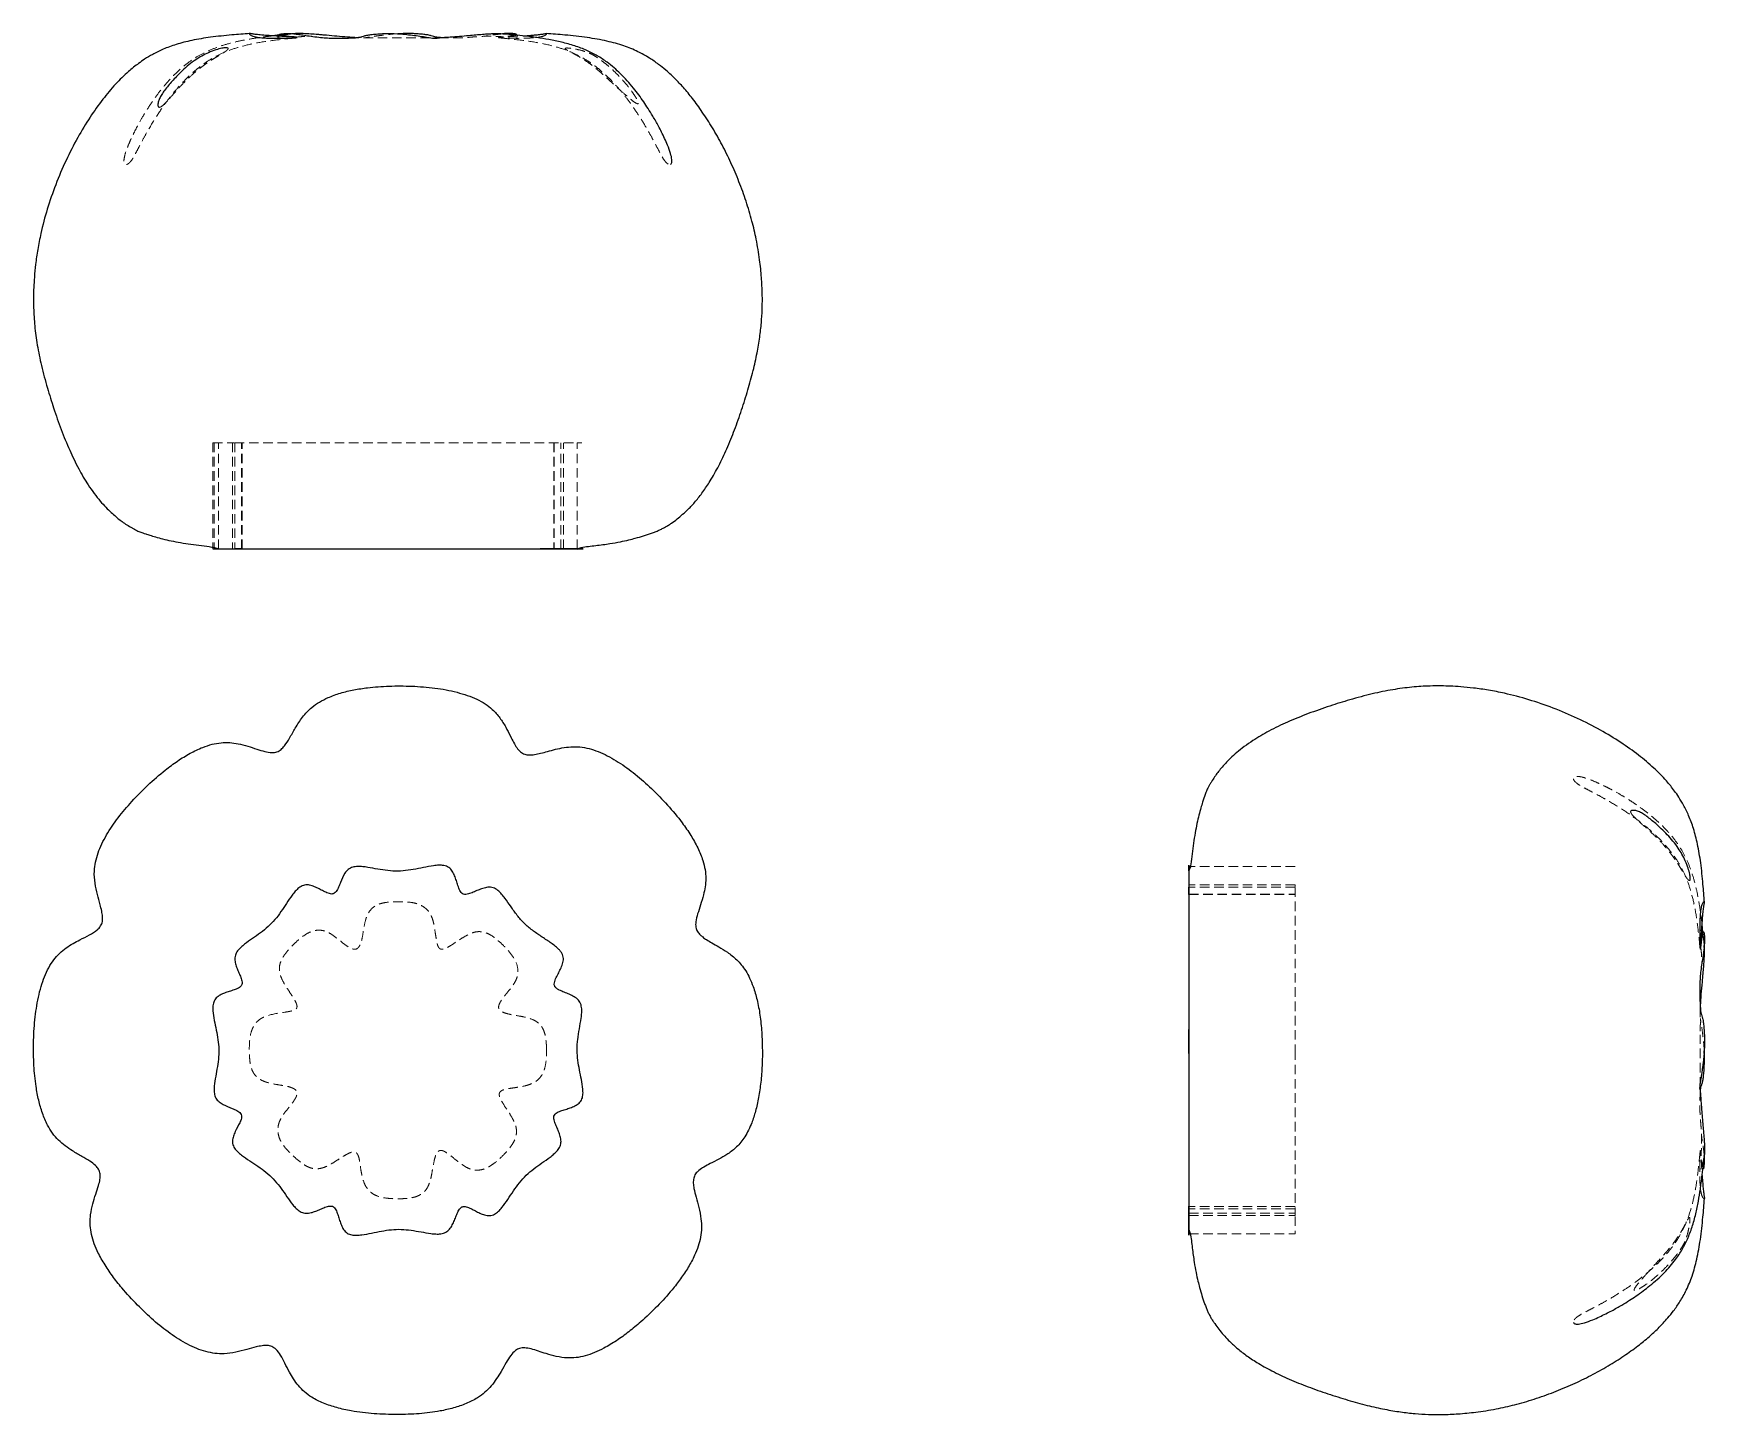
# Model space of a CAD drawing. Header units: millimetres. Extents: x 35 to 258, y 8 to 193.
import ezdxf

# ---------------------------------------------------------------- set-up
doc = ezdxf.new("R2010")
doc.units = ezdxf.units.MM
doc.linetypes.add('HIDDEN', pattern=[1.905, 1.27, -0.635])

msp = doc.modelspace()

# ---------------------------------------------------------------- linework, layer by layer
at = {"color": 7, "linetype": 'HIDDEN', "lineweight": 18}
for p, q in [((58.69, 138.08), (58.69, 123.91)), ((58.86, 138.08), (58.86, 123.91)), ((59.44, 123.91), (59.44, 138.08)), ((61.31, 138.08), (61.31, 123.91)), ((61.63, 138.08), (61.63, 123.91)), ((62.53, 123.91), (62.53, 138.08)), ((62.59, 123.91), (62.59, 138.08)), ((104.17, 138.08), (104.17, 123.91)), ((104.23, 138.08), (104.23, 123.91)), ((105.13, 123.91), (105.13, 138.08)), ((105.45, 123.91), (105.45, 138.08)), ((107.29, 123.91), (107.29, 138.08)), ((107.39, 123.91), (107.3, 123.91)), ((203.08, 81.52), (188.91, 81.52)), ((203.08, 79.07), (188.91, 79.07)), ((203.08, 78.75), (188.91, 78.75)), ((188.91, 77.85), (203.08, 77.85)), ((188.91, 77.79), (203.08, 77.79)), ((203.08, 36.15), (188.91, 36.15)), ((203.08, 35.83), (188.91, 35.83)), ((188.91, 35.25), (203.08, 35.25)), ((188.91, 34.93), (203.08, 34.93)), ((188.91, 32.48), (203.08, 32.48))]:
    msp.add_line(p, q, dxfattribs=at)
at = {"color": 7, "linetype": 'Continuous', "lineweight": 25}
for p, q in [((59.44, 123.91), (59.44, 123.91)), ((107.28, 123.91), (107.31, 123.91)), ((107.42, 123.91), (107.44, 123.91))]:
    msp.add_line(p, q, dxfattribs=at)
for points, knots in [([(63.6, 192.69), (62.81, 192.63), (61.06, 192.49), (58.48, 192.23), (55.99, 191.82), (53.88, 191.28), (52.13, 190.65), (50.74, 189.97), (49.66, 189.32), (48.81, 188.73), (48.1, 188.18), (47.04, 187.29), (45.63, 185.9), (43.92, 183.86), (42.24, 181.47), (40.59, 178.75), (39.05, 175.74), (37.69, 172.55), (36.57, 169.29), (35.8, 166.39), (35.32, 163.93), (35.04, 161.98), (34.88, 160.28), (34.79, 158.84), (34.75, 157.47), (34.77, 155.76), (34.9, 153.61), (35.25, 151.04), (35.82, 148.27), (36.57, 145.47), (37.46, 142.63), (38.43, 139.85), (39.53, 137.13), (40.72, 134.65), (41.84, 132.73), (42.83, 131.31), (43.63, 130.3), (44.41, 129.45), (45.12, 128.76), (45.77, 128.19), (46.27, 127.78), (46.84, 127.36), (47.42, 126.99), (47.89, 126.71), (48.23, 126.52), (48.56, 126.35), (48.85, 126.22), (49.13, 126.11), (49.37, 126.03), (49.72, 125.92), (50.31, 125.73), (51.07, 125.49), (52.02, 125.24), (53.14, 124.97), (54.4, 124.73), (55.76, 124.52), (57.16, 124.34), (58.32, 124.21), (59.08, 124.07), (59.36, 123.94), (59.43, 123.91)], [0, 0, 0, 0, 0.023618, 0.052329, 0.077485, 0.099185, 0.117652, 0.133105, 0.145665, 0.155334, 0.163833, 0.172692, 0.196506, 0.222882, 0.251977, 0.28374, 0.317927, 0.352872, 0.387231, 0.420599, 0.442247, 0.462286, 0.47921, 0.493147, 0.505478, 0.520098, 0.544147, 0.569779, 0.597557, 0.628451, 0.656276, 0.686614, 0.716266, 0.743831, 0.768743, 0.782878, 0.795862, 0.807797, 0.819139, 0.830336, 0.841697, 0.851905, 0.86075, 0.8649, 0.868695, 0.872347, 0.876409, 0.881322, 0.887384, 0.89448, 0.902619, 0.91204, 0.922836, 0.93497, 0.948271, 0.962404, 0.976823, 0.990814, 0.997593, 1, 1, 1, 1]), ([(69.65, 192.18), (69.64, 192.18), (69.49, 192.2), (68.88, 192.25), (67.99, 192.3), (66.93, 192.36), (65.94, 192.42), (65.02, 192.5), (64.29, 192.58), (63.88, 192.65), (63.68, 192.69), (63.55, 192.7), (63.54, 192.66), (63.59, 192.55), (63.74, 192.44), (64.08, 192.3), (64.78, 192.17), (65.61, 192.1), (66.48, 192.06), (67.66, 192.04), (68.66, 192.06), (69.44, 192.1), (69.68, 192.12), (69.84, 192.14), (69.91, 192.15), (69.92, 192.17), (69.81, 192.19), (69.52, 192.23), (68.91, 192.29), (68.18, 192.39), (67.6, 192.5), (67.52, 192.59), (67.76, 192.65), (68.15, 192.69), (68.8, 192.7), (69.6, 192.65), (70.51, 192.53), (71.32, 192.4), (72.27, 192.26), (73.3, 192.14), (74.18, 192.08), (74.92, 192.06), (75.75, 192.06), (76.54, 192.08), (77.29, 192.11), (77.69, 192.13), (77.91, 192.15), (78.11, 192.17), (78.32, 192.21), (78.49, 192.24), (78.72, 192.31), (78.83, 192.36), (79.1, 192.43), (79.38, 192.49), (79.89, 192.57), (80.6, 192.64), (81.31, 192.68), (82.34, 192.71), (83.52, 192.67), (84.81, 192.54), (85.84, 192.41), (86.83, 192.27), (87.58, 192.14), (88.01, 192.08), (88.23, 192.05), (88.4, 192.05), (88.52, 192.07), (88.71, 192.1), (88.86, 192.12), (89.01, 192.14), (89.21, 192.16), (89.56, 192.18), (90.28, 192.23), (91.27, 192.3), (92.42, 192.4), (93.47, 192.49), (94.44, 192.58), (95.24, 192.64), (95.92, 192.68), (96.74, 192.71), (97.3, 192.66), (97.68, 192.63)], [0, 0, 0, 0, 0.000901, 0.008916, 0.027554, 0.04187, 0.05621, 0.072169, 0.085154, 0.098138, 0.108706, 0.119535, 0.143827, 0.15627, 0.168691, 0.186487, 0.200717, 0.214913, 0.227975, 0.241076, 0.267721, 0.272306, 0.276921, 0.279349, 0.281797, 0.284484, 0.289423, 0.299834, 0.310404, 0.339546, 0.357104, 0.370303, 0.38349, 0.394208, 0.405184, 0.430495, 0.444553, 0.458777, 0.474197, 0.489752, 0.50328, 0.51584, 0.528555, 0.550337, 0.561337, 0.565157, 0.568123, 0.571084, 0.576533, 0.584547, 0.592771, 0.620495, 0.631062, 0.641794, 0.65506, 0.668352, 0.678013, 0.687924, 0.714735, 0.729887, 0.745268, 0.760999, 0.776867, 0.79083, 0.805445, 0.820223, 0.840137, 0.847366, 0.850249, 0.853165, 0.855707, 0.859056, 0.868735, 0.890672, 0.912594, 0.929165, 0.94201, 0.954846, 0.965317, 0.976039, 1, 1, 1, 1]), ([(67.69, 192.49), (67.56, 192.48), (67.22, 192.45), (66.87, 192.4), (66.67, 192.38)], [0, 0, 0, 0, 0.40552, 1, 1, 1, 1]), ([(67.93, 192.44), (67.78, 192.41), (67.59, 192.37), (67.55, 192.33), (67.54, 192.33)], [0, 0, 0, 0, 0.854015, 1, 1, 1, 1]), ([(77.66, 192.13), (77.63, 192.14), (77.51, 192.14), (77.14, 192.17), (76.35, 192.23), (75.25, 192.32), (74.16, 192.42), (73.28, 192.5), (72.58, 192.56), (71.68, 192.63), (70.55, 192.7), (69.77, 192.7), (69.31, 192.66), (69.28, 192.65)], [0, 0, 0, 0, 0.012387, 0.039051, 0.114802, 0.285478, 0.455885, 0.518061, 0.582091, 0.678844, 0.797792, 0.985488, 1, 1, 1, 1]), ([(89.05, 192.14), (89.04, 192.14), (88.96, 192.15), (88.83, 192.16), (88.65, 192.18), (88.45, 192.21), (88.29, 192.24), (88.06, 192.31), (87.92, 192.36), (87.65, 192.44), (87.37, 192.5), (86.86, 192.57), (86.15, 192.64), (85.45, 192.68), (84.54, 192.71), (83.84, 192.67), (83.37, 192.65)], [0, 0, 0, 0, 0.004813, 0.024394, 0.041805, 0.076651, 0.137491, 0.199594, 0.396378, 0.467053, 0.538738, 0.63004, 0.721529, 0.787848, 0.855888, 1, 1, 1, 1]), ([(99.05, 192.49), (99.12, 192.52), (99.28, 192.57), (99.09, 192.64), (98.74, 192.68), (98.18, 192.7), (97.71, 192.7), (97.33, 192.65), (97.32, 192.65)], [0, 0, 0, 0, 0.159983, 0.379461, 0.522946, 0.670133, 0.992997, 1, 1, 1, 1]), ([(119.73, 175.24), (119.76, 175.24), (119.82, 175.26), (119.9, 175.37), (119.94, 175.58), (119.93, 175.99), (119.75, 176.74), (119.39, 177.71), (118.97, 178.67), (118.56, 179.52), (118.05, 180.52), (117.45, 181.58), (116.78, 182.65), (115.95, 183.92), (114.77, 185.51), (113.16, 187.31), (111.52, 188.73), (110, 189.74), (108.56, 190.47), (106.95, 191.07), (105.27, 191.54), (103.56, 191.89), (102.18, 192.11), (101, 192.27), (99.88, 192.41), (98.74, 192.53), (97.99, 192.6), (97.68, 192.64)], [0, 0, 0, 0, 0.005953, 0.018488, 0.030918, 0.043871, 0.073482, 0.110853, 0.140764, 0.170268, 0.197365, 0.244335, 0.28184, 0.314405, 0.386934, 0.467542, 0.542159, 0.592498, 0.642191, 0.696579, 0.753658, 0.806652, 0.856768, 0.882884, 0.919349, 0.967402, 1, 1, 1, 1]), ([(100.08, 192.38), (100.15, 192.39), (100.44, 192.4), (100.96, 192.44), (101.67, 192.5), (102.36, 192.57), (102.8, 192.64), (103.02, 192.68), (103.13, 192.7), (103.14, 192.69), (103.15, 192.69)], [0, 0, 0, 0, 0.037895, 0.176712, 0.317512, 0.494325, 0.671517, 0.800367, 0.932546, 1, 1, 1, 1]), ([(107.32, 123.88), (107.49, 123.96), (107.96, 124.15), (108.79, 124.24), (109.76, 124.36), (110.72, 124.48), (111.82, 124.64), (112.98, 124.84), (114.11, 125.09), (115.16, 125.36), (116.19, 125.66), (117.06, 125.95), (117.73, 126.2), (118.17, 126.38), (118.54, 126.55), (118.85, 126.72), (119.07, 126.84), (119.28, 126.96), (119.58, 127.15), (120.05, 127.46), (120.59, 127.87), (121.34, 128.49), (122.18, 129.26), (123.12, 130.27), (124.1, 131.53), (125.15, 133.11), (126.23, 135.04), (127.31, 137.33), (128.32, 139.82), (129.24, 142.44), (130.07, 145.08), (130.77, 147.61), (131.3, 149.96), (131.66, 152.09), (131.88, 154.03), (132, 155.96), (132.01, 157.98), (131.9, 160.19), (131.65, 162.62), (131.22, 165.15), (130.62, 167.75), (129.85, 170.32), (128.91, 172.91), (127.84, 175.42), (126.65, 177.82), (125.38, 180.09), (124.06, 182.14), (122.76, 183.94), (121.54, 185.42), (120.57, 186.45), (119.77, 187.22), (119.05, 187.87), (118.09, 188.64), (116.87, 189.49), (115.33, 190.34), (113.44, 191.11), (111.17, 191.73), (108.54, 192.19), (105.82, 192.48), (103.98, 192.63), (103.15, 192.69)], [0, 0, 0, 0, 0.005558, 0.01536, 0.025299, 0.035179, 0.044689, 0.059098, 0.071108, 0.080328, 0.09281, 0.106616, 0.11405, 0.121792, 0.128383, 0.131093, 0.133565, 0.135961, 0.138454, 0.144317, 0.157856, 0.170339, 0.181919, 0.197195, 0.213643, 0.231462, 0.254789, 0.280272, 0.30756, 0.3358, 0.363763, 0.3907, 0.414809, 0.436196, 0.455587, 0.473527, 0.494569, 0.516229, 0.540217, 0.568, 0.593147, 0.6207, 0.64852, 0.676004, 0.702916, 0.729053, 0.754088, 0.776375, 0.795578, 0.811825, 0.819192, 0.828779, 0.841117, 0.856129, 0.873788, 0.894214, 0.917695, 0.944517, 0.974799, 1, 1, 1, 1]), ([(60.72, 190.72), (60.72, 190.73), (60.69, 190.8), (60.39, 190.81), (59.84, 190.73), (59.04, 190.51), (58.12, 190.15), (57.23, 189.72), (56.36, 189.18), (55.5, 188.54), (54.64, 187.77), (53.91, 187.03), (53.28, 186.35), (52.75, 185.74), (52.27, 185.14), (51.86, 184.56), (51.55, 184), (51.38, 183.5), (51.35, 183.12), (51.39, 182.91), (51.45, 182.88), (51.47, 182.87)], [0, 0, 0, 0, 0.007619, 0.048421, 0.102913, 0.172703, 0.255123, 0.332631, 0.403521, 0.489385, 0.567063, 0.638109, 0.687789, 0.734409, 0.778983, 0.822633, 0.866728, 0.913037, 0.963022, 0.987086, 1, 1, 1, 1]), ([(58.71, 123.91), (58.7, 123.91), (58.7, 123.91), (58.88, 123.91), (59.29, 123.91), (60.12, 123.91), (61.03, 123.91), (61.84, 123.91), (62.26, 123.91), (62.5, 123.91), (62.59, 123.91), (62.59, 123.91), (62.3, 123.91), (61.87, 123.91), (61.59, 123.91), (61.65, 123.91), (61.95, 123.91), (62.4, 123.91), (63.16, 123.91), (64.19, 123.91), (65.45, 123.91), (66.6, 123.91), (67.73, 123.91), (68.59, 123.91), (69.45, 123.91), (70.07, 123.91), (70.73, 123.91), (71.38, 123.91), (72.21, 123.91), (73, 123.91), (73.76, 123.91), (74.28, 123.91), (74.68, 123.91), (74.93, 123.91), (75.24, 123.91), (75.57, 123.91), (75.92, 123.91), (76.39, 123.91), (76.97, 123.91), (77.57, 123.91), (78.21, 123.91), (79.15, 123.91), (80.34, 123.91), (81.79, 123.91), (83.27, 123.91), (84.96, 123.91), (86.56, 123.91), (87.88, 123.91), (88.74, 123.91), (89.37, 123.91), (89.97, 123.91), (90.5, 123.91), (90.93, 123.91), (91.24, 123.91), (91.48, 123.91), (91.75, 123.91), (91.94, 123.91), (92.16, 123.91), (92.52, 123.91), (93.21, 123.91), (93.97, 123.91), (94.77, 123.91), (95.39, 123.91), (96.01, 123.91), (96.55, 123.91), (97.02, 123.91), (97.59, 123.91), (98.23, 123.91), (99, 123.91), (99.85, 123.91), (100.83, 123.91), (101.93, 123.91), (103.06, 123.91), (104.01, 123.91), (104.72, 123.91), (105.15, 123.91), (105.43, 123.91), (105.48, 123.91), (105.27, 123.91), (104.88, 123.91), (104.51, 123.91), (104.27, 123.91), (104.24, 123.91), (104.24, 123.91)], [0, 0, 0, 0, 0.008403, 0.016104, 0.023849, 0.035408, 0.056217, 0.06419, 0.072217, 0.075797, 0.078839, 0.082979, 0.094863, 0.112694, 0.127704, 0.136106, 0.144533, 0.154317, 0.164365, 0.186293, 0.208217, 0.230428, 0.252646, 0.284407, 0.300288, 0.316441, 0.32434, 0.332301, 0.343472, 0.360832, 0.370635, 0.3805, 0.384471, 0.387539, 0.3916, 0.402861, 0.421139, 0.436246, 0.444666, 0.453118, 0.462586, 0.472313, 0.493344, 0.514377, 0.535601, 0.556814, 0.587021, 0.605557, 0.61476, 0.624081, 0.632414, 0.640838, 0.651713, 0.667729, 0.683682, 0.689004, 0.692722, 0.695705, 0.699356, 0.70781, 0.726234, 0.7355, 0.744714, 0.753073, 0.761475, 0.770303, 0.779377, 0.798781, 0.818198, 0.837665, 0.857103, 0.87651, 0.896001, 0.915386, 0.925308, 0.935169, 0.942892, 0.950657, 0.962266, 0.97535, 0.98848, 0.996111, 1, 1, 1, 1]), ([(59.44, 123.91), (59.43, 123.91), (59.4, 123.91), (59.22, 123.91), (59.09, 123.91)], [0, 0, 0, 0, 0.347025, 1, 1, 1, 1]), ([(104.28, 123.91), (104.19, 123.91), (103.78, 123.91), (103.11, 123.91), (102.55, 123.91), (102.35, 123.91)], [0, 0, 0, 0, 0.147017, 0.689154, 1, 1, 1, 1]), ([(104.37, 123.91), (104.35, 123.91), (104.27, 123.91), (104.2, 123.91), (104.16, 123.91), (104.18, 123.91), (104.18, 123.91)], [0, 0, 0, 0, 0.171043, 0.558337, 0.94418, 1, 1, 1, 1]), ([(104.83, 123.91), (104.93, 123.91), (105.21, 123.91), (105.88, 123.91), (106.67, 123.91), (107.36, 123.91), (107.74, 123.91), (107.9, 123.91), (107.92, 123.91), (107.78, 123.91), (107.51, 123.91), (107.31, 123.91), (107.29, 123.91), (107.28, 123.91)], [0, 0, 0, 0, 0.035586, 0.096586, 0.217001, 0.292896, 0.349423, 0.405946, 0.480417, 0.556863, 0.778206, 0.889169, 1, 1, 1, 1]), ([(107.3, 123.91), (107.09, 123.91), (106.61, 123.91), (105.9, 123.91), (105.44, 123.91), (105.3, 123.91)], [0, 0, 0, 0, 0.328316, 0.785157, 1, 1, 1, 1]), ([(107.64, 123.91), (107.66, 123.91), (107.77, 123.91), (107.95, 123.91), (108.09, 123.91), (108.08, 123.91), (107.88, 123.91), (107.6, 123.91), (107.41, 123.91), (107.39, 123.91)], [0, 0, 0, 0, 0.067547, 0.394151, 0.560679, 0.726096, 0.855417, 0.985612, 1, 1, 1, 1]), ([(131.92, 59.4), (131.85, 60.17), (131.72, 61.63), (131.34, 63.67), (130.86, 65.31), (130.34, 66.6), (129.81, 67.58), (129.23, 68.4), (128.43, 69.26), (127.42, 70.06), (126.27, 70.76), (125.33, 71.29), (124.6, 71.71), (124.08, 72.07), (123.74, 72.36), (123.51, 72.6), (123.28, 72.92), (123.08, 73.44), (123.11, 74.26), (123.37, 75.25), (123.77, 76.43), (124.14, 77.62), (124.38, 78.8), (124.48, 79.94), (124.39, 81.13), (124.04, 82.51), (123.4, 84.05), (122.46, 85.72), (121.12, 87.65), (119.38, 89.74), (117.28, 91.9), (115.1, 93.84), (113.2, 95.23), (111.62, 96.16), (110.42, 96.75), (109.21, 97.19), (107.98, 97.47), (106.76, 97.53), (105.56, 97.41), (104.43, 97.18), (103.39, 96.89), (102.47, 96.64), (101.65, 96.45), (100.94, 96.38), (100.27, 96.46), (99.68, 96.82), (99.21, 97.4), (98.79, 98.12), (98.32, 99.05), (97.76, 100.16), (97, 101.39), (96.08, 102.44), (95.02, 103.26), (93.89, 103.88), (92.62, 104.38), (90.77, 104.94), (88.29, 105.39), (85.25, 105.62), (82.25, 105.63), (79.66, 105.45), (77.5, 105.12), (75.72, 104.7), (74.19, 104.15), (72.91, 103.5), (71.72, 102.68), (70.63, 101.49), (69.71, 100.06), (68.98, 98.74), (68.38, 97.76), (67.81, 97.13), (67.24, 96.77), (66.47, 96.68), (65.56, 96.86), (64.5, 97.2), (63.33, 97.59), (62.13, 97.91), (60.94, 98.08), (59.77, 98.07), (58.55, 97.85), (57.16, 97.39), (55.61, 96.64), (53.95, 95.61), (52.05, 94.2), (50.01, 92.41), (47.9, 90.28), (46.04, 88.08), (44.72, 86.16), (43.87, 84.56), (43.36, 83.35), (43.01, 82.13), (42.83, 80.77), (42.93, 79.3), (43.26, 77.82), (43.61, 76.59), (43.86, 75.61), (43.99, 74.86), (43.98, 74.17), (43.75, 73.54), (43.14, 72.92), (42.17, 72.35), (41.07, 71.81), (40.02, 71.25), (39.1, 70.67), (38.22, 69.96), (37.42, 69.07), (36.76, 68.01), (36.2, 66.8), (35.75, 65.47), (35.27, 63.56), (34.9, 61.05), (34.73, 58.01), (34.78, 55.03), (35.03, 52.48), (35.42, 50.35), (35.92, 48.61), (36.54, 47.13), (37.27, 45.92), (38.07, 44.99), (38.98, 44.21), (40.04, 43.5), (41.16, 42.86), (42.22, 42.26), (42.99, 41.71), (43.48, 41.12), (43.69, 40.47), (43.64, 39.73), (43.42, 38.83), (43.05, 37.75), (42.64, 36.46), (42.36, 35.16), (42.28, 33.9), (42.41, 32.69), (42.74, 31.46), (43.31, 30.06), (44.16, 28.52), (45.27, 26.87), (46.74, 25), (48.57, 23), (50.72, 20.96), (52.95, 19.18), (54.89, 17.94), (56.51, 17.18), (57.73, 16.76), (58.96, 16.51), (60.31, 16.47), (61.73, 16.67), (63.15, 17.04), (64.31, 17.37), (65.21, 17.57), (65.92, 17.62), (66.58, 17.5), (67.23, 17.05), (67.78, 16.25), (68.32, 15.2), (68.85, 14.13), (69.45, 13.11), (70.1, 12.21), (70.9, 11.37), (72.02, 10.56), (73.47, 9.85), (75.25, 9.26), (77.5, 8.77), (80.2, 8.45), (83.24, 8.35), (86.18, 8.45), (88.7, 8.76), (90.79, 9.23), (92.48, 9.8), (93.89, 10.5), (95.01, 11.32), (95.85, 12.2), (96.55, 13.15), (97.2, 14.2), (97.78, 15.26), (98.37, 16.22), (98.95, 16.89), (99.61, 17.26), (100.36, 17.3), (101.2, 17.14), (102.15, 16.84), (103.25, 16.47), (104.53, 16.11), (105.87, 15.91), (107.17, 15.94), (108.39, 16.19), (109.63, 16.63), (111.04, 17.3), (112.57, 18.23), (114.2, 19.41), (116.04, 20.94), (117.98, 22.8), (119.75, 24.74), (121.11, 26.49), (122.13, 28.01), (122.92, 29.47), (123.46, 30.82), (123.79, 32.05), (123.91, 33.27), (123.83, 34.61), (123.56, 35.98), (123.18, 37.32), (122.89, 38.4), (122.77, 39.24), (122.8, 39.92), (123.06, 40.52), (123.57, 41.02), (124.24, 41.45), (125.15, 41.92), (126.19, 42.44), (127.34, 43.1), (128.27, 43.8), (129.02, 44.55), (129.56, 45.27), (130.07, 46.13), (130.59, 47.27), (131.07, 48.72), (131.49, 50.51), (131.79, 52.52), (131.97, 54.71), (132.03, 57.02), (131.95, 58.6), (131.92, 59.4)], [0, 0, 0, 0, 0.007182, 0.013638, 0.01935, 0.023164, 0.026605, 0.029715, 0.032546, 0.037529, 0.041691, 0.045045, 0.047631, 0.04954, 0.050889, 0.051801, 0.052656, 0.054589, 0.056787, 0.06019, 0.064115, 0.06842, 0.071817, 0.075338, 0.079026, 0.082953, 0.088568, 0.094555, 0.100809, 0.110416, 0.119909, 0.128926, 0.137589, 0.141845, 0.146001, 0.150027, 0.153916, 0.157693, 0.161412, 0.16507, 0.168467, 0.171469, 0.174045, 0.176204, 0.178149, 0.180192, 0.182469, 0.185061, 0.187949, 0.192162, 0.196653, 0.201369, 0.205119, 0.209119, 0.21336, 0.217812, 0.227169, 0.236786, 0.246229, 0.255165, 0.260948, 0.266643, 0.272162, 0.276149, 0.280001, 0.28561, 0.291067, 0.29585, 0.29969, 0.301749, 0.303702, 0.305801, 0.308805, 0.312293, 0.316179, 0.320333, 0.323799, 0.327407, 0.331224, 0.335296, 0.34108, 0.347196, 0.353528, 0.363146, 0.372532, 0.381397, 0.390018, 0.39422, 0.398305, 0.402252, 0.406071, 0.411043, 0.415894, 0.420216, 0.422977, 0.42531, 0.427299, 0.429278, 0.43144, 0.435238, 0.439692, 0.442926, 0.446305, 0.449808, 0.453467, 0.457357, 0.461498, 0.465863, 0.470418, 0.479894, 0.489504, 0.498828, 0.507632, 0.513389, 0.519019, 0.524441, 0.528349, 0.532139, 0.535864, 0.539536, 0.544052, 0.547854, 0.5509, 0.55285, 0.554869, 0.557105, 0.559651, 0.563508, 0.567768, 0.57229, 0.575831, 0.579549, 0.583512, 0.58772, 0.593659, 0.599882, 0.606267, 0.615861, 0.625116, 0.63387, 0.642423, 0.646561, 0.650568, 0.654439, 0.658205, 0.66314, 0.667825, 0.67184, 0.674355, 0.676462, 0.678408, 0.680477, 0.683638, 0.687351, 0.691512, 0.694834, 0.698283, 0.701867, 0.70565, 0.711082, 0.716919, 0.723073, 0.732632, 0.742201, 0.751382, 0.760096, 0.76581, 0.771358, 0.776676, 0.780512, 0.784259, 0.787957, 0.791538, 0.79576, 0.799237, 0.802004, 0.803967, 0.806097, 0.808816, 0.811925, 0.815363, 0.819708, 0.824279, 0.827911, 0.831764, 0.835871, 0.840206, 0.84628, 0.852589, 0.859003, 0.868537, 0.87764, 0.883442, 0.889186, 0.894791, 0.898856, 0.902784, 0.906588, 0.91032, 0.915205, 0.919626, 0.92332, 0.925595, 0.927561, 0.929552, 0.931548, 0.934078, 0.937021, 0.941068, 0.944878, 0.94938, 0.951929, 0.954723, 0.957813, 0.96123, 0.966332, 0.972069, 0.978409, 0.985272, 0.992527, 1, 1, 1, 1]), ([(257.69, 76.76), (257.63, 77.56), (257.49, 79.31), (257.23, 81.9), (256.82, 84.39), (256.28, 86.5), (255.65, 88.25), (254.97, 89.64), (254.32, 90.72), (253.73, 91.57), (253.18, 92.29), (252.29, 93.34), (250.9, 94.75), (248.86, 96.46), (246.47, 98.14), (243.75, 99.79), (240.74, 101.33), (237.55, 102.69), (234.29, 103.81), (231.39, 104.58), (228.93, 105.06), (226.98, 105.34), (225.28, 105.5), (223.84, 105.59), (222.47, 105.63), (220.76, 105.61), (218.61, 105.48), (216.04, 105.13), (213.27, 104.56), (210.47, 103.81), (207.63, 102.92), (204.85, 101.95), (202.13, 100.85), (199.65, 99.66), (197.73, 98.54), (196.31, 97.55), (195.3, 96.75), (194.45, 95.98), (193.76, 95.27), (193.19, 94.61), (192.78, 94.11), (192.36, 93.54), (191.99, 92.96), (191.71, 92.5), (191.52, 92.15), (191.35, 91.82), (191.22, 91.53), (191.11, 91.25), (191.03, 91.01), (190.92, 90.66), (190.73, 90.08), (190.49, 89.31), (190.24, 88.36), (189.97, 87.24), (189.73, 85.98), (189.52, 84.62), (189.34, 83.22), (189.21, 82.07), (189.07, 81.3), (188.94, 81.02), (188.9, 80.94)], [0, 0, 0, 0, 0.0238233, 0.0525266, 0.0776762, 0.0993702, 0.1178313, 0.1332805, 0.1458364, 0.1555032, 0.1639995, 0.1728559, 0.1966641, 0.2230322, 0.2521189, 0.283874, 0.3180515, 0.3529867, 0.3873359, 0.4206951, 0.4423366, 0.4623705, 0.4792895, 0.4932222, 0.5055506, 0.5201666, 0.5442081, 0.5698334, 0.5976033, 0.6284889, 0.656306, 0.6866365, 0.7162799, 0.7438371, 0.7687423, 0.7828737, 0.7958541, 0.8077853, 0.8191244, 0.8303188, 0.8416762, 0.8518817, 0.8607242, 0.8648726, 0.8686669, 0.872318, 0.8763784, 0.8812905, 0.887351, 0.8944451, 0.9025818, 0.9119997, 0.9227923, 0.9349235, 0.9482212, 0.96235, 0.9767653, 0.9907524, 0.9975294, 1, 1, 1, 1]), ([(255.72, 79.66), (255.73, 79.66), (255.8, 79.69), (255.81, 79.99), (255.73, 80.54), (255.51, 81.34), (255.15, 82.26), (254.72, 83.15), (254.18, 84.02), (253.54, 84.88), (252.77, 85.74), (252.03, 86.48), (251.35, 87.1), (250.74, 87.63), (250.14, 88.11), (249.56, 88.53), (249, 88.83), (248.5, 89), (248.12, 89.03), (247.91, 88.99), (247.88, 88.93), (247.87, 88.91)], [0, 0, 0, 0, 0.007619, 0.048421, 0.102913, 0.172703, 0.255123, 0.332631, 0.403521, 0.489385, 0.567063, 0.638109, 0.687789, 0.734409, 0.778983, 0.822633, 0.866728, 0.913037, 0.963022, 0.987086, 1, 1, 1, 1]), ([(107.28, 56.97), (107.3, 56.09), (107.44, 55.23), (107.69, 53.95), (107.78, 53.52), (107.95, 52.67), (108.02, 52.24), (108.07, 51.59), (108.08, 51.37), (108.05, 50.93), (108.01, 50.7), (107.89, 50.39), (107.83, 50.29), (107.7, 50.11), (107.63, 50.03), (107.46, 49.88), (107.37, 49.81), (107.19, 49.68), (107.09, 49.63), (106.79, 49.47), (106.58, 49.39), (106.16, 49.24), (105.95, 49.17), (105.52, 49.04), (105.3, 48.97), (104.99, 48.86), (104.88, 48.82), (104.68, 48.72), (104.58, 48.67), (104.4, 48.53), (104.32, 48.45), (104.2, 48.26), (104.18, 48.15), (104.17, 47.92), (104.19, 47.81), (104.24, 47.59), (104.27, 47.48), (104.38, 47.17), (104.47, 46.96), (104.65, 46.55), (104.74, 46.35), (104.9, 45.93), (104.98, 45.72), (105.09, 45.29), (105.13, 45.06), (105.14, 44.73), (105.13, 44.62), (105.09, 44.4), (105.06, 44.29), (104.94, 43.98), (104.81, 43.79), (104.52, 43.45), (104.37, 43.3), (104.03, 43.01), (103.86, 42.87), (103.32, 42.47), (102.96, 42.21), (101.86, 41.45), (101.14, 40.93), (100.17, 40), (99.87, 39.66), (99.31, 38.96), (99.05, 38.59), (98.54, 37.85), (98.3, 37.47), (97.79, 36.72), (97.54, 36.35), (97.12, 35.83), (96.97, 35.66), (96.64, 35.35), (96.46, 35.21), (96.16, 35.05), (96.06, 35.01), (95.84, 34.95), (95.73, 34.93), (95.39, 34.92), (95.16, 34.96), (94.73, 35.08), (94.52, 35.16), (94.11, 35.35), (93.91, 35.45), (93.52, 35.66), (93.32, 35.77), (92.92, 35.96), (92.71, 36.05), (92.39, 36.14), (92.27, 36.15), (92.11, 36.14), (92.05, 36.13), (91.94, 36.1), (91.89, 36.07), (91.75, 35.98), (91.68, 35.89), (91.54, 35.71), (91.49, 35.62), (91.33, 35.32), (91.25, 35.11), (91.08, 34.7), (91, 34.49), (90.83, 34.08), (90.74, 33.88), (90.53, 33.49), (90.41, 33.31), (90.2, 33.05), (90.12, 32.97), (89.95, 32.82), (89.86, 32.76), (89.66, 32.65), (89.55, 32.61), (89.34, 32.54), (89.23, 32.52), (88.89, 32.47), (88.66, 32.47), (88.22, 32.49), (88, 32.51), (87.33, 32.6), (86.9, 32.68), (85.58, 32.92), (84.7, 33.06), (83.38, 33.11), (82.94, 33.09), (82.07, 33.01), (81.63, 32.94), (80.75, 32.78), (80.31, 32.68), (79.44, 32.51), (79, 32.42), (78.33, 32.34), (78.11, 32.31), (77.66, 32.3), (77.44, 32.31), (77.11, 32.37), (77, 32.4), (76.8, 32.48), (76.69, 32.54), (76.42, 32.73), (76.27, 32.9), (76.01, 33.26), (75.92, 33.46), (75.74, 33.87), (75.67, 34.08), (75.53, 34.51), (75.47, 34.72), (75.33, 35.15), (75.26, 35.36), (75.12, 35.66), (75.07, 35.76), (74.95, 35.95), (74.87, 36.03), (74.69, 36.16), (74.58, 36.19), (74.35, 36.21), (74.24, 36.2), (73.91, 36.14), (73.7, 36.06), (73.29, 35.89), (73.09, 35.8), (72.68, 35.63), (72.47, 35.54), (72.05, 35.39), (71.84, 35.33), (71.4, 35.25), (71.18, 35.23), (70.85, 35.28), (70.74, 35.3), (70.53, 35.38), (70.43, 35.42), (70.14, 35.59), (69.97, 35.74), (69.65, 36.04), (69.5, 36.21), (69.08, 36.73), (68.83, 37.09), (68.07, 38.18), (67.56, 38.91), (66.68, 39.91), (66.36, 40.23), (65.69, 40.8), (65.34, 41.07), (64.62, 41.58), (64.25, 41.82), (63.51, 42.31), (63.14, 42.56), (62.61, 42.95), (62.43, 43.08), (62.1, 43.36), (61.93, 43.52), (61.65, 43.85), (61.52, 44.03), (61.39, 44.33), (61.35, 44.44), (61.31, 44.66), (61.31, 44.77), (61.31, 44.99), (61.33, 45.1), (61.37, 45.32), (61.4, 45.42), (61.49, 45.74), (61.58, 45.94), (61.86, 46.54), (62.08, 46.92), (62.37, 47.52), (62.46, 47.72), (62.53, 48.05), (62.54, 48.15), (62.51, 48.37), (62.46, 48.48), (62.33, 48.66), (62.24, 48.73), (62.07, 48.86), (61.97, 48.91), (61.68, 49.06), (61.47, 49.15), (60.86, 49.39), (60.45, 49.55), (59.87, 49.86), (59.68, 49.97), (59.43, 50.19), (59.35, 50.26), (59.21, 50.43), (59.14, 50.52), (58.98, 50.81), (58.92, 51.02), (58.86, 51.46), (58.85, 51.68), (58.87, 52.33), (58.94, 52.77), (59.08, 53.63), (59.17, 54.06), (59.31, 54.93), (59.38, 55.36), (59.47, 56.23), (59.49, 56.67), (59.47, 57.55), (59.43, 57.98), (59.24, 59.27), (59.05, 60.13), (58.8, 61.41), (58.73, 61.84), (58.69, 62.5), (58.68, 62.72), (58.72, 63.16), (58.77, 63.37), (58.91, 63.67), (58.97, 63.77), (59.1, 63.94), (59.18, 64.02), (59.43, 64.23), (59.61, 64.35), (60.01, 64.54), (60.21, 64.62), (60.62, 64.77), (60.83, 64.83), (61.25, 64.96), (61.46, 65.03), (61.77, 65.14), (61.87, 65.18), (62.07, 65.27), (62.16, 65.32), (62.34, 65.45), (62.42, 65.52), (62.54, 65.71), (62.58, 65.81), (62.59, 66.03), (62.58, 66.14), (62.54, 66.36), (62.51, 66.46), (62.41, 66.77), (62.32, 66.97), (62.15, 67.37), (62.06, 67.57), (61.9, 67.97), (61.82, 68.18), (61.7, 68.59), (61.65, 68.81), (61.62, 69.24), (61.63, 69.46), (61.76, 69.88), (61.86, 70.08), (62.13, 70.43), (62.27, 70.58), (62.59, 70.88), (62.76, 71.02), (63.27, 71.42), (63.63, 71.66), (64.35, 72.16), (64.71, 72.41), (65.4, 72.93), (65.74, 73.21), (66.38, 73.79), (66.69, 74.1), (67.25, 74.77), (67.52, 75.13), (68.03, 75.86), (68.27, 76.23), (68.76, 76.97), (69.01, 77.35), (69.41, 77.88), (69.54, 78.05), (69.84, 78.38), (69.99, 78.54), (70.35, 78.82), (70.54, 78.94), (70.87, 79.04), (70.98, 79.06), (71.21, 79.08), (71.32, 79.07), (71.66, 79.03), (71.87, 78.97), (72.3, 78.81), (72.5, 78.72), (72.91, 78.52), (73.11, 78.41), (73.51, 78.2), (73.71, 78.1), (74.02, 77.97), (74.13, 77.93), (74.34, 77.87), (74.46, 77.85), (74.63, 77.85), (74.68, 77.86), (74.79, 77.89), (74.84, 77.92), (74.99, 78.01), (75.07, 78.09), (75.28, 78.36), (75.37, 78.56), (75.56, 78.98), (75.64, 79.19), (75.89, 79.82), (76.06, 80.24), (76.43, 80.8), (76.58, 80.98), (76.84, 81.19), (76.93, 81.26), (77.14, 81.36), (77.24, 81.4), (77.46, 81.46), (77.57, 81.48), (77.79, 81.51), (77.91, 81.52), (78.24, 81.53), (78.47, 81.52), (79.14, 81.45), (79.58, 81.37), (80.47, 81.21), (80.92, 81.13), (81.81, 81), (82.26, 80.94), (83.16, 80.89), (83.61, 80.9), (84.52, 80.97), (84.98, 81.04), (85.88, 81.2), (86.33, 81.29), (87.24, 81.47), (87.69, 81.57), (88.37, 81.66), (88.6, 81.68), (89.06, 81.7), (89.29, 81.69), (89.63, 81.63), (89.75, 81.6), (89.96, 81.52), (90.07, 81.46), (90.35, 81.27), (90.51, 81.09), (90.76, 80.71), (90.86, 80.5), (91.04, 80.08), (91.11, 79.86), (91.25, 79.42), (91.32, 79.2), (91.46, 78.76), (91.54, 78.54), (91.7, 78.23), (91.76, 78.13), (91.9, 77.96), (92, 77.88), (92.21, 77.8), (92.33, 77.79), (92.56, 77.8), (92.67, 77.83), (93, 77.92), (93.22, 78), (93.64, 78.18), (93.85, 78.28), (94.28, 78.45), (94.49, 78.54), (94.93, 78.67), (95.16, 78.73), (95.51, 78.76), (95.63, 78.76), (95.86, 78.73), (95.98, 78.71), (96.32, 78.6), (96.52, 78.47), (96.89, 78.18), (97.05, 78.02), (97.36, 77.67), (97.51, 77.48), (97.93, 76.92), (98.2, 76.53), (98.74, 75.76), (99.01, 75.37), (99.6, 74.63), (99.9, 74.28), (100.57, 73.61), (100.94, 73.3), (101.7, 72.73), (102.1, 72.46), (102.89, 71.93), (103.29, 71.67), (103.88, 71.26), (104.07, 71.12), (104.44, 70.83), (104.63, 70.68), (104.88, 70.42), (104.96, 70.34), (105.11, 70.15), (105.19, 70.05), (105.31, 69.84), (105.36, 69.72), (105.43, 69.49), (105.45, 69.37), (105.46, 69.12), (105.45, 69), (105.41, 68.76), (105.38, 68.64), (105.28, 68.29), (105.18, 68.06), (104.97, 67.62), (104.86, 67.4), (104.63, 66.97), (104.52, 66.75), (104.37, 66.41), (104.33, 66.3), (104.26, 66.07), (104.23, 65.95), (104.23, 65.76), (104.24, 65.7), (104.28, 65.58), (104.3, 65.53), (104.4, 65.37), (104.49, 65.29), (104.69, 65.15), (104.8, 65.09), (105.01, 64.98), (105.12, 64.93), (105.46, 64.78), (105.68, 64.7), (106.13, 64.52), (106.35, 64.42), (106.79, 64.21), (107, 64.08), (107.38, 63.79), (107.55, 63.61), (107.72, 63.29), (107.77, 63.18), (107.84, 62.95), (107.86, 62.83), (107.91, 62.46), (107.91, 62.23), (107.88, 61.75), (107.86, 61.51), (107.76, 60.79), (107.67, 60.32), (107.5, 59.37), (107.42, 58.89), (107.34, 58.17), (107.31, 57.93), (107.29, 57.57), (107.29, 57.45), (107.28, 57.27), (107.28, 57.18), (107.28, 57.07), (107.28, 57.03), (107.28, 57), (107.28, 56.98), (107.28, 56.97)], [0, 0, 0, 0, 0.015625, 0.015625, 0.023438, 0.023438, 0.03125, 0.03125, 0.035156, 0.035156, 0.039063, 0.039063, 0.041016, 0.041016, 0.042969, 0.042969, 0.044922, 0.044922, 0.046875, 0.046875, 0.050781, 0.050781, 0.054688, 0.054688, 0.058594, 0.058594, 0.060547, 0.060547, 0.0625, 0.0625, 0.064453, 0.064453, 0.066406, 0.066406, 0.068359, 0.068359, 0.070313, 0.070313, 0.074219, 0.074219, 0.078125, 0.078125, 0.082031, 0.082031, 0.085938, 0.085938, 0.087891, 0.087891, 0.089844, 0.089844, 0.09375, 0.09375, 0.097656, 0.097656, 0.101563, 0.101563, 0.109375, 0.109375, 0.125, 0.125, 0.132813, 0.132813, 0.140625, 0.140625, 0.148438, 0.148438, 0.15625, 0.15625, 0.160156, 0.160156, 0.164063, 0.164063, 0.166016, 0.166016, 0.167969, 0.167969, 0.171875, 0.171875, 0.175781, 0.175781, 0.179688, 0.179688, 0.183594, 0.183594, 0.1875, 0.1875, 0.189453, 0.189453, 0.19043, 0.19043, 0.191406, 0.191406, 0.193359, 0.193359, 0.195313, 0.195313, 0.199219, 0.199219, 0.203125, 0.203125, 0.207031, 0.207031, 0.210938, 0.210938, 0.212891, 0.212891, 0.214844, 0.214844, 0.216797, 0.216797, 0.21875, 0.21875, 0.222656, 0.222656, 0.226563, 0.226563, 0.234375, 0.234375, 0.25, 0.25, 0.257813, 0.257813, 0.265625, 0.265625, 0.273438, 0.273438, 0.28125, 0.28125, 0.285156, 0.285156, 0.289063, 0.289063, 0.291016, 0.291016, 0.292969, 0.292969, 0.296875, 0.296875, 0.300781, 0.300781, 0.304688, 0.304688, 0.308594, 0.308594, 0.3125, 0.3125, 0.314453, 0.314453, 0.316406, 0.316406, 0.318359, 0.318359, 0.320313, 0.320313, 0.324219, 0.324219, 0.328125, 0.328125, 0.332031, 0.332031, 0.335938, 0.335938, 0.339844, 0.339844, 0.341797, 0.341797, 0.34375, 0.34375, 0.347656, 0.347656, 0.351563, 0.351563, 0.359375, 0.359375, 0.375, 0.375, 0.382813, 0.382813, 0.390625, 0.390625, 0.398438, 0.398438, 0.40625, 0.40625, 0.410156, 0.410156, 0.414063, 0.414063, 0.417969, 0.417969, 0.419922, 0.419922, 0.421875, 0.421875, 0.423828, 0.423828, 0.425781, 0.425781, 0.429688, 0.429688, 0.4375, 0.4375, 0.441406, 0.441406, 0.443359, 0.443359, 0.445313, 0.445313, 0.447266, 0.447266, 0.449219, 0.449219, 0.453125, 0.453125, 0.460938, 0.460938, 0.464844, 0.464844, 0.466797, 0.466797, 0.46875, 0.46875, 0.472656, 0.472656, 0.476563, 0.476563, 0.484375, 0.484375, 0.492188, 0.492188, 0.5, 0.5, 0.507813, 0.507813, 0.515625, 0.515625, 0.53125, 0.53125, 0.539063, 0.539063, 0.542969, 0.542969, 0.546875, 0.546875, 0.548828, 0.548828, 0.550781, 0.550781, 0.554688, 0.554688, 0.558594, 0.558594, 0.5625, 0.5625, 0.566406, 0.566406, 0.568359, 0.568359, 0.570313, 0.570313, 0.572266, 0.572266, 0.574219, 0.574219, 0.576172, 0.576172, 0.578125, 0.578125, 0.582031, 0.582031, 0.585938, 0.585938, 0.589844, 0.589844, 0.59375, 0.59375, 0.597656, 0.597656, 0.601563, 0.601563, 0.605469, 0.605469, 0.609375, 0.609375, 0.617188, 0.617188, 0.625, 0.625, 0.632813, 0.632813, 0.640625, 0.640625, 0.648438, 0.648438, 0.65625, 0.65625, 0.664063, 0.664063, 0.667969, 0.667969, 0.671875, 0.671875, 0.675781, 0.675781, 0.677734, 0.677734, 0.679688, 0.679688, 0.683594, 0.683594, 0.6875, 0.6875, 0.691406, 0.691406, 0.695313, 0.695313, 0.697266, 0.697266, 0.699219, 0.699219, 0.700195, 0.700195, 0.701172, 0.701172, 0.703125, 0.703125, 0.707031, 0.707031, 0.710938, 0.710938, 0.71875, 0.71875, 0.722656, 0.722656, 0.724609, 0.724609, 0.726563, 0.726563, 0.728516, 0.728516, 0.730469, 0.730469, 0.734375, 0.734375, 0.742188, 0.742188, 0.75, 0.75, 0.757813, 0.757813, 0.765625, 0.765625, 0.773438, 0.773438, 0.78125, 0.78125, 0.789063, 0.789063, 0.792969, 0.792969, 0.796875, 0.796875, 0.798828, 0.798828, 0.800781, 0.800781, 0.804688, 0.804688, 0.808594, 0.808594, 0.8125, 0.8125, 0.816406, 0.816406, 0.820313, 0.820313, 0.822266, 0.822266, 0.824219, 0.824219, 0.826172, 0.826172, 0.828125, 0.828125, 0.832031, 0.832031, 0.835938, 0.835938, 0.839844, 0.839844, 0.84375, 0.84375, 0.845703, 0.845703, 0.847656, 0.847656, 0.851563, 0.851563, 0.855469, 0.855469, 0.859375, 0.859375, 0.867188, 0.867188, 0.875, 0.875, 0.882813, 0.882813, 0.890625, 0.890625, 0.898438, 0.898438, 0.90625, 0.90625, 0.910156, 0.910156, 0.914063, 0.914063, 0.916016, 0.916016, 0.917969, 0.917969, 0.919922, 0.919922, 0.921875, 0.921875, 0.923828, 0.923828, 0.925781, 0.925781, 0.929688, 0.929688, 0.933594, 0.933594, 0.9375, 0.9375, 0.939453, 0.939453, 0.941406, 0.941406, 0.942383, 0.942383, 0.943359, 0.943359, 0.945313, 0.945313, 0.947266, 0.947266, 0.949219, 0.949219, 0.953125, 0.953125, 0.957031, 0.957031, 0.960938, 0.960938, 0.964844, 0.964844, 0.966797, 0.966797, 0.96875, 0.96875, 0.972656, 0.972656, 0.976563, 0.976563, 0.984375, 0.984375, 0.992188, 0.992188, 0.996094, 0.996094, 0.998047, 0.998047, 0.999023, 0.999512, 0.999756, 0.999756, 1, 1, 1, 1]), ([(188.91, 80.94), (188.91, 80.96), (188.91, 81.01), (188.91, 81.35), (188.91, 81.6), (188.91, 81.7), (188.91, 81.7), (188.91, 81.56), (188.91, 81.15), (188.91, 80.44), (188.91, 79.49), (188.91, 78.65), (188.91, 78.13), (188.91, 77.92), (188.91, 77.81), (188.91, 77.77), (188.91, 77.97), (188.91, 78.33), (188.91, 78.65), (188.91, 78.71), (188.91, 78.75)], [0, 0, 0, 0, 0.07482, 0.223551, 0.31482, 0.360133, 0.406029, 0.447058, 0.488536, 0.542081, 0.620941, 0.699488, 0.725694, 0.744001, 0.758689, 0.776666, 0.81829, 0.909009, 0.954632, 1, 1, 1, 1]), ([(188.91, 78.73), (188.91, 78.73), (188.91, 78.73), (188.91, 78.47), (188.91, 78.07), (188.91, 77.41), (188.91, 76.5), (188.91, 75.38), (188.91, 74.32), (188.91, 73.36), (188.91, 72.56), (188.91, 71.82), (188.91, 71.18), (188.91, 70.61), (188.91, 70.13), (188.91, 69.6), (188.91, 68.96), (188.91, 68.22), (188.91, 67.43), (188.91, 66.74), (188.91, 66.2), (188.91, 65.85), (188.91, 65.61), (188.91, 65.38), (188.91, 65.13), (188.91, 64.91), (188.91, 64.62), (188.91, 64.31), (188.91, 63.83), (188.91, 63.33), (188.91, 62.72), (188.91, 62.04), (188.91, 60.82), (188.91, 59.5), (188.91, 58.06), (188.91, 57.33), (188.91, 56.97)], [0, 0, 0, 0, 0.014586, 0.035153, 0.056762, 0.078974, 0.126471, 0.174, 0.221651, 0.269231, 0.316735, 0.364444, 0.411895, 0.436182, 0.46032, 0.479222, 0.498231, 0.526648, 0.558673, 0.590813, 0.609492, 0.619447, 0.627128, 0.63484, 0.646536, 0.667224, 0.688272, 0.729822, 0.75601, 0.775515, 0.795019, 0.820715, 0.847093, 0.923469, 0.961757, 1, 1, 1, 1]), ([(257.18, 70.73), (257.18, 70.81), (257.21, 71.03), (257.24, 71.47), (257.31, 72.43), (257.36, 73.48), (257.43, 74.56), (257.49, 75.29), (257.57, 75.98), (257.64, 76.42), (257.68, 76.65), (257.71, 76.82), (257.67, 76.84), (257.54, 76.79), (257.41, 76.61), (257.27, 76.2), (257.14, 75.47), (257.08, 74.55), (257.05, 73.59), (257.05, 72.49), (257.07, 71.55), (257.1, 70.89), (257.12, 70.64), (257.14, 70.51), (257.16, 70.46), (257.18, 70.5), (257.23, 70.86), (257.3, 71.54), (257.4, 72.27), (257.49, 72.78), (257.58, 72.87), (257.64, 72.66), (257.68, 72.28), (257.7, 71.66), (257.65, 70.72), (257.48, 69.57), (257.31, 68.42), (257.17, 67.39), (257.09, 66.42), (257.06, 65.56), (257.06, 64.74), (257.08, 63.98), (257.1, 63.37), (257.12, 62.94), (257.14, 62.69), (257.15, 62.48), (257.17, 62.29), (257.2, 62.08), (257.24, 61.91), (257.31, 61.67), (257.37, 61.53), (257.44, 61.26), (257.5, 60.98), (257.57, 60.48), (257.64, 59.77), (257.68, 59.07), (257.7, 58.2), (257.68, 57.53), (257.67, 57.09)], [0, 0, 0, 0, 0.005896, 0.017212, 0.028824, 0.067972, 0.082892, 0.098045, 0.116777, 0.135547, 0.149188, 0.163182, 0.20104, 0.222435, 0.244154, 0.266367, 0.288773, 0.308489, 0.329124, 0.349991, 0.378111, 0.388319, 0.39239, 0.396506, 0.400096, 0.404824, 0.418492, 0.449467, 0.480422, 0.503821, 0.521957, 0.540083, 0.554868, 0.570007, 0.604838, 0.640598, 0.664557, 0.684613, 0.704737, 0.725658, 0.747127, 0.770368, 0.787215, 0.792933, 0.798709, 0.802647, 0.806576, 0.813956, 0.825754, 0.837832, 0.878114, 0.892744, 0.907582, 0.926216, 0.944889, 0.958468, 0.972398, 1, 1, 1, 1]), ([(257.49, 72.7), (257.48, 72.83), (257.44, 73.16), (257.4, 73.51), (257.38, 73.72)], [0, 0, 0, 0, 0.398197, 1, 1, 1, 1]), ([(257.44, 72.44), (257.43, 72.49), (257.39, 72.66), (257.35, 72.75), (257.33, 72.8)], [0, 0, 0, 0, 0.330777, 1, 1, 1, 1]), ([(257.14, 62.64), (257.14, 62.66), (257.15, 62.74), (257.17, 62.95), (257.19, 63.35), (257.23, 63.86), (257.29, 64.81), (257.39, 65.88), (257.5, 67.11), (257.59, 68.12), (257.65, 68.94), (257.69, 69.62), (257.7, 70.3), (257.67, 70.73), (257.65, 70.98)], [0, 0, 0, 0, 0.009652, 0.028765, 0.063888, 0.137934, 0.213109, 0.420375, 0.545244, 0.639122, 0.732904, 0.809136, 0.887199, 1, 1, 1, 1]), ([(188.91, 56.56), (188.91, 57.12), (188.91, 58.19), (188.91, 59.24), (188.91, 59.75)], [0, 0, 0, 0, 0.519005, 1, 1, 1, 1]), ([(188.91, 56.97), (188.91, 56.46), (188.91, 55.44), (188.91, 53.94), (188.91, 52.68), (188.91, 51.67), (188.91, 50.95), (188.91, 50.3), (188.91, 49.77), (188.91, 49.39), (188.91, 49.1), (188.91, 48.89), (188.91, 48.64), (188.91, 48.45), (188.91, 48.24), (188.91, 47.95), (188.91, 47.41), (188.91, 46.68), (188.91, 45.83), (188.91, 45.07), (188.91, 44.4), (188.91, 43.85), (188.91, 43.39), (188.91, 42.84), (188.91, 42.21), (188.91, 41.47), (188.91, 40.66), (188.91, 39.75), (188.91, 38.7), (188.91, 37.57), (188.91, 36.61), (188.91, 35.86), (188.91, 35.37), (188.91, 35.04), (188.91, 34.91), (188.91, 34.94), (188.91, 34.94)], [0, 0, 0, 0, 0.053073, 0.106729, 0.159665, 0.186656, 0.213468, 0.234428, 0.25553, 0.286231, 0.320711, 0.35518, 0.366856, 0.376762, 0.384096, 0.391403, 0.406102, 0.440721, 0.475386, 0.501924, 0.52255, 0.543308, 0.564117, 0.585513, 0.631024, 0.676577, 0.722156, 0.767666, 0.813183, 0.858985, 0.909154, 0.933246, 0.957598, 0.978473, 0.99604, 1, 1, 1, 1]), ([(257.67, 57.09), (257.62, 56.49), (257.56, 55.66), (257.42, 54.62), (257.32, 53.88), (257.2, 53.14), (257.12, 52.62), (257.07, 52.32), (257.04, 52.06), (257.05, 51.95), (257.09, 51.74), (257.11, 51.57), (257.13, 51.42), (257.15, 51.23), (257.16, 50.98), (257.2, 50.54), (257.24, 49.98), (257.3, 49.2), (257.37, 48.29), (257.46, 47.28), (257.56, 46.19), (257.64, 45.29), (257.68, 44.58), (257.7, 43.8), (257.69, 43.16), (257.64, 42.77), (257.63, 42.71)], [0, 0, 0, 0, 0.09097, 0.126147, 0.162035, 0.21091, 0.259874, 0.299858, 0.340765, 0.436482, 0.470737, 0.482656, 0.494701, 0.503159, 0.513462, 0.532263, 0.571682, 0.611694, 0.674192, 0.73708, 0.788534, 0.840251, 0.874062, 0.908744, 0.984823, 1, 1, 1, 1]), ([(257.14, 51.33), (257.14, 51.36), (257.15, 51.47), (257.16, 51.64), (257.19, 51.87), (257.25, 52.15), (257.3, 52.3), (257.36, 52.47), (257.42, 52.67), (257.5, 53.02), (257.58, 53.65), (257.65, 54.38), (257.68, 55.14), (257.7, 55.97), (257.67, 56.56), (257.65, 56.91)], [0, 0, 0, 0, 0.011063, 0.032408, 0.060314, 0.116471, 0.247059, 0.347366, 0.447841, 0.559655, 0.650637, 0.741605, 0.815653, 0.891527, 1, 1, 1, 1]), ([(240.24, 20.65), (240.24, 20.63), (240.26, 20.56), (240.37, 20.49), (240.58, 20.44), (240.99, 20.45), (241.74, 20.63), (242.71, 20.99), (243.67, 21.41), (244.52, 21.82), (245.52, 22.33), (246.58, 22.93), (247.65, 23.6), (248.92, 24.43), (250.51, 25.61), (252.31, 27.22), (253.73, 28.86), (254.74, 30.38), (255.47, 31.83), (256.07, 33.43), (256.54, 35.12), (256.89, 36.82), (257.11, 38.2), (257.27, 39.39), (257.41, 40.5), (257.53, 41.64), (257.61, 42.4), (257.64, 42.7)], [0, 0, 0, 0, 0.005952, 0.018484, 0.030911, 0.043861, 0.073467, 0.110829, 0.140734, 0.170231, 0.197323, 0.244283, 0.281779, 0.314337, 0.386851, 0.467442, 0.542043, 0.592371, 0.642053, 0.696429, 0.753496, 0.806478, 0.856584, 0.882694, 0.919151, 0.967194, 1, 1, 1, 1]), ([(257.49, 41.31), (257.49, 41.3), (257.51, 41.22), (257.56, 41.15), (257.63, 41.24), (257.7, 41.88), (257.71, 42.52), (257.66, 42.96), (257.66, 42.97)], [0, 0, 0, 0, 0.009751, 0.143458, 0.345497, 0.593884, 0.98583, 1, 1, 1, 1]), ([(257.38, 40.28), (257.38, 40.22), (257.4, 39.93), (257.44, 39.42), (257.5, 38.7), (257.57, 38.02), (257.64, 37.57), (257.68, 37.35), (257.7, 37.24), (257.69, 37.24), (257.68, 37.23)], [0, 0, 0, 0, 0.038114, 0.175846, 0.31555, 0.493482, 0.671778, 0.801023, 0.933623, 1, 1, 1, 1]), ([(188.89, 33.06), (188.96, 32.89), (189.15, 32.42), (189.24, 31.59), (189.36, 30.62), (189.48, 29.66), (189.64, 28.56), (189.84, 27.4), (190.09, 26.27), (190.36, 25.22), (190.66, 24.19), (190.95, 23.32), (191.2, 22.65), (191.38, 22.21), (191.55, 21.84), (191.72, 21.53), (191.84, 21.31), (191.96, 21.1), (192.15, 20.81), (192.46, 20.34), (192.87, 19.79), (193.49, 19.04), (194.26, 18.2), (195.27, 17.26), (196.53, 16.28), (198.11, 15.23), (200.04, 14.15), (202.33, 13.07), (204.82, 12.06), (207.44, 11.14), (210.08, 10.31), (212.61, 9.61), (214.96, 9.08), (217.09, 8.72), (219.03, 8.5), (220.96, 8.38), (222.98, 8.37), (225.19, 8.48), (227.62, 8.73), (230.15, 9.16), (232.75, 9.76), (235.32, 10.53), (237.91, 11.47), (240.42, 12.54), (242.82, 13.73), (245.09, 15), (247.14, 16.32), (248.94, 17.62), (250.42, 18.84), (251.45, 19.81), (252.22, 20.61), (252.87, 21.33), (253.64, 22.29), (254.49, 23.51), (255.34, 25.05), (256.11, 26.95), (256.73, 29.21), (257.19, 31.84), (257.48, 34.56), (257.63, 36.4), (257.69, 37.23)], [0, 0, 0, 0, 0.0055064, 0.0153101, 0.0252497, 0.0351298, 0.044641, 0.0590511, 0.0710613, 0.0802819, 0.0927651, 0.1065721, 0.114007, 0.1217494, 0.1283407, 0.1310506, 0.1335236, 0.1359192, 0.1384121, 0.1442761, 0.1578161, 0.1702999, 0.1818804, 0.1971575, 0.2136073, 0.2314271, 0.2547564, 0.280241, 0.3075307, 0.335773, 0.3637379, 0.390677, 0.4147876, 0.4361762, 0.4555681, 0.4735097, 0.4945532, 0.5162151, 0.5402043, 0.5679895, 0.5931387, 0.6206933, 0.6485152, 0.6760009, 0.702915, 0.7290538, 0.7540909, 0.7763795, 0.7955836, 0.8118317, 0.8192001, 0.8287876, 0.8411261, 0.8561392, 0.8738, 0.894227, 0.9177099, 0.9445336, 0.9748178, 1, 1, 1, 1]), ([(188.91, 35.95), (188.91, 36), (188.91, 36.1), (188.91, 36.18), (188.91, 36.23), (188.91, 36.18), (188.91, 36.15)], [0, 0, 0, 0, 0.150287, 0.367785, 0.584565, 1, 1, 1, 1]), ([(188.91, 35.12), (188.91, 35.18), (188.91, 35.33), (188.91, 35.65), (188.91, 35.94), (188.91, 36.13), (188.91, 36.14), (188.91, 36.14)], [0, 0, 0, 0, 0.18771, 0.503095, 0.716754, 0.928867, 1, 1, 1, 1]), ([(188.91, 36.06), (188.91, 36.03), (188.91, 35.95), (188.91, 35.59), (188.91, 35.01), (188.91, 34.3), (188.91, 33.6), (188.91, 32.98), (188.91, 32.59), (188.91, 32.48), (188.91, 32.48), (188.91, 32.49)], [0, 0, 0, 0, 0.025445, 0.09629, 0.242638, 0.390526, 0.536065, 0.685689, 0.810291, 0.934268, 1, 1, 1, 1]), ([(188.91, 32.99), (188.91, 33.2), (188.91, 33.67), (188.91, 34.52), (188.91, 35.11), (188.91, 35.39)], [0, 0, 0, 0, 0.280475, 0.648128, 1, 1, 1, 1]), ([(188.91, 32.5), (188.91, 32.52), (188.91, 32.59), (188.91, 32.81), (188.91, 33.01), (188.91, 33.13), (188.91, 33.08), (188.91, 33.07)], [0, 0, 0, 0, 0.115894, 0.384757, 0.6424, 0.899624, 1, 1, 1, 1]), ([(188.91, 32.94), (188.91, 32.89), (188.91, 32.76), (188.91, 32.46), (188.91, 32.29), (188.91, 32.3), (188.91, 32.44), (188.91, 32.49)], [0, 0, 0, 0, 0.192834, 0.51983, 0.793292, 0.930761, 1, 1, 1, 1])]:
    msp.add_open_spline(points, degree=3, knots=knots, dxfattribs=at)
at = {"color": 7, "linetype": 'HIDDEN', "lineweight": 18}
for points, knots in [([(66.67, 192.38), (66.54, 192.37), (66.15, 192.32), (65.54, 192.24), (64.52, 192.1), (63.2, 191.89), (61.5, 191.54), (59.81, 191.07), (58.21, 190.47), (56.76, 189.74), (55.41, 188.84), (54.07, 187.73), (52.78, 186.41), (51.61, 185), (50.7, 183.75), (49.98, 182.65), (49.31, 181.58), (48.72, 180.52), (48.2, 179.52), (47.79, 178.67), (47.37, 177.71), (47.01, 176.74), (46.83, 175.99), (46.82, 175.58), (46.87, 175.37), (46.96, 175.24), (47.14, 175.19), (47.42, 175.28), (47.8, 175.68), (48.19, 176.32), (48.64, 177.18), (49.18, 178.22), (49.99, 179.7), (51.04, 181.46), (52.32, 183.36), (53.57, 184.96), (54.64, 186.16), (55.5, 187.01), (56.24, 187.67), (57.04, 188.33), (58.03, 189.04), (59.27, 189.76), (60.8, 190.45), (62.67, 191.05), (64.91, 191.53), (67.3, 191.86), (68.95, 192.02), (69.73, 192.1)], [0, 0, 0, 0, 0.006797, 0.020571, 0.031102, 0.057228, 0.084854, 0.114609, 0.142962, 0.168867, 0.195109, 0.223834, 0.255283, 0.285984, 0.313866, 0.330842, 0.350393, 0.374879, 0.389005, 0.404385, 0.419978, 0.439459, 0.454896, 0.461649, 0.468129, 0.474663, 0.48154, 0.495074, 0.508067, 0.522271, 0.53898, 0.558924, 0.580822, 0.62221, 0.660192, 0.69454, 0.722681, 0.740383, 0.754844, 0.771798, 0.792171, 0.815879, 0.843737, 0.876844, 0.915503, 0.959901, 1, 1, 1, 1]), ([(67.54, 192.33), (67.45, 192.28), (67.28, 192.19), (67.52, 192.1), (68.04, 192.06), (68.62, 192.06), (69.19, 192.07), (69.62, 192.09), (69.86, 192.11), (69.93, 192.13), (69.91, 192.14), (69.81, 192.16), (69.7, 192.17), (69.65, 192.18)], [0, 0, 0, 0, 0.146389, 0.295159, 0.430967, 0.570435, 0.690757, 0.811407, 0.869767, 0.913588, 0.942172, 0.970917, 1, 1, 1, 1]), ([(69.05, 192.63), (68.86, 192.61), (68.42, 192.57), (67.96, 192.52), (67.69, 192.49)], [0, 0, 0, 0, 0.432459, 1, 1, 1, 1]), ([(69.28, 192.65), (69.09, 192.63), (68.68, 192.59), (68.2, 192.52), (68, 192.46), (67.93, 192.44)], [0, 0, 0, 0, 0.371935, 0.808845, 1, 1, 1, 1]), ([(69.7, 192.2), (70.15, 192.24), (70.92, 192.31), (71.52, 192.34), (71.82, 192.32), (71.88, 192.32)], [0, 0, 0, 0, 0.536482, 0.895513, 1, 1, 1, 1]), ([(76.88, 192.1), (76.93, 192.1), (77.12, 192.1), (77.27, 192.11), (77.6, 192.11), (78.05, 192.12), (78.7, 192.12), (79.65, 192.12), (80.85, 192.12), (82.3, 192.12), (83.73, 192.12), (85.12, 192.12), (86.39, 192.12), (87.21, 192.13), (87.58, 192.13), (87.69, 192.13)], [0, 0, 0, 0, 0.0151264, 0.0627765, 0.1110009, 0.1588779, 0.2340319, 0.3100337, 0.4029915, 0.4989886, 0.5934794, 0.7140898, 0.8338625, 0.9544631, 1, 1, 1, 1]), ([(77.87, 192.12), (77.82, 192.12), (77.76, 192.12), (77.69, 192.13), (77.66, 192.13)], [0, 0, 0, 0, 0.724312, 1, 1, 1, 1]), ([(83.37, 192.65), (83.24, 192.65), (82.81, 192.64), (82.07, 192.55), (81.08, 192.44), (80.12, 192.3), (79.37, 192.18), (79.12, 192.14), (79.02, 192.12)], [0, 0, 0, 0, 0.073727, 0.256714, 0.439311, 0.67387, 0.864222, 1, 1, 1, 1]), ([(88.85, 192.12), (89.04, 192.12), (89.43, 192.11), (90.26, 192.1), (91.08, 192.1), (91.75, 192.11), (92.3, 192.14), (92.89, 192.18), (93.49, 192.24), (94.32, 192.3), (95.34, 192.34), (96.4, 192.33), (97.14, 192.27), (97.45, 192.24)], [0, 0, 0, 0, 0.096515, 0.202177, 0.298526, 0.344485, 0.390382, 0.45723, 0.537367, 0.636396, 0.75496, 0.893349, 1, 1, 1, 1]), ([(89.64, 192.11), (89.6, 192.11), (89.47, 192.12), (89.27, 192.13), (89.1, 192.14), (89.05, 192.14)], [0, 0, 0, 0, 0.199308, 0.764927, 1, 1, 1, 1]), ([(97.32, 192.65), (96.95, 192.61), (96.29, 192.54), (95.43, 192.4), (94.94, 192.33), (94.83, 192.31)], [0, 0, 0, 0, 0.489057, 0.88195, 1, 1, 1, 1]), ([(97.68, 192.63), (97.69, 192.63), (98.13, 192.61), (98.73, 192.48), (99.31, 192.31), (99.45, 192.17), (99.2, 192.09), (98.67, 192.06), (98.02, 192.06), (97.39, 192.08), (96.98, 192.1), (96.82, 192.12), (96.8, 192.14), (96.87, 192.15), (97.03, 192.17), (97.34, 192.2), (97.81, 192.24), (98.75, 192.3), (99.51, 192.35), (100.08, 192.38)], [0, 0, 0, 0, 0.00369, 0.135996, 0.224643, 0.298847, 0.373302, 0.450709, 0.53014, 0.616128, 0.67846, 0.699617, 0.720988, 0.735557, 0.750094, 0.777399, 0.821048, 0.865737, 1, 1, 1, 1]), ([(103.2, 192.67), (103.2, 192.62), (103.19, 192.56), (102.98, 192.42), (102.72, 192.32), (102.22, 192.2), (101.46, 192.12), (100.66, 192.07), (99.52, 192.04), (98.4, 192.05), (97.48, 192.09), (97.14, 192.11), (96.98, 192.13), (96.9, 192.15), (96.89, 192.16), (97.02, 192.2), (97.34, 192.24), (97.85, 192.3), (98.43, 192.37), (98.94, 192.44), (99.03, 192.49), (99.05, 192.49)], [0, 0, 0, 0, 0.121159, 0.168008, 0.215806, 0.2809, 0.346112, 0.399365, 0.453847, 0.581328, 0.62695, 0.642824, 0.658866, 0.670131, 0.683853, 0.708893, 0.761394, 0.814684, 0.897921, 0.981679, 1, 1, 1, 1]), ([(97.01, 192.1), (97.8, 192.02), (99.45, 191.86), (101.86, 191.53), (104.09, 191.05), (105.96, 190.45), (107.49, 189.76), (108.73, 189.04), (109.72, 188.33), (110.53, 187.67), (111.26, 187.01), (112.03, 186.25), (112.92, 185.27), (113.91, 184.06), (114.93, 182.65), (115.96, 181.07), (116.85, 179.56), (117.58, 178.22), (118.12, 177.18), (118.57, 176.32), (118.97, 175.68), (119.34, 175.29), (119.6, 175.18), (119.71, 175.23), (119.73, 175.24)], [0, 0, 0, 0, 0.077517, 0.162464, 0.23643, 0.299774, 0.353074, 0.398434, 0.437415, 0.469852, 0.497521, 0.531389, 0.573413, 0.62372, 0.679242, 0.738953, 0.802823, 0.844721, 0.88288, 0.914849, 0.942025, 0.966884, 0.992779, 1, 1, 1, 1]), ([(54.13, 185.39), (54.54, 185.83), (55.29, 186.62), (56.39, 187.61), (57.31, 188.34), (58.05, 188.86), (58.66, 189.25), (59.26, 189.61), (59.84, 189.95), (60.28, 190.23), (60.56, 190.44), (60.7, 190.58), (60.75, 190.68), (60.73, 190.71), (60.72, 190.72)], [0, 0, 0, 0, 0.203506, 0.371114, 0.504763, 0.606107, 0.682916, 0.755729, 0.825638, 0.891945, 0.924986, 0.955299, 0.983688, 1, 1, 1, 1]), ([(113.57, 184.66), (113.88, 184.39), (114.42, 183.92), (114.99, 183.47), (115.29, 183.32), (115.42, 183.3), (115.46, 183.36), (115.45, 183.46), (115.42, 183.6), (115.28, 183.89), (114.99, 184.37), (114.38, 185.27), (113.45, 186.43), (112.38, 187.52), (111.53, 188.29), (110.9, 188.81), (110.31, 189.26), (109.74, 189.64), (109.19, 189.96), (108.57, 190.23), (107.82, 190.46), (107.01, 190.63), (106.3, 190.74), (105.87, 190.77), (105.71, 190.74), (105.68, 190.71), (105.68, 190.67), (105.71, 190.63), (105.77, 190.59), (105.86, 190.53), (106.01, 190.44), (106.27, 190.3), (106.64, 190.11), (107.1, 189.86), (107.77, 189.48), (108.56, 188.98), (109.34, 188.4), (109.93, 187.92), (110.45, 187.48), (110.99, 187), (111.67, 186.37), (112.55, 185.56), (113.2, 184.98), (113.57, 184.66)], [0, 0, 0, 0, 0.05062, 0.088381, 0.102699, 0.114468, 0.124543, 0.129379, 0.134319, 0.145159, 0.165653, 0.189025, 0.249241, 0.30637, 0.333861, 0.360742, 0.387656, 0.41573, 0.446071, 0.479742, 0.522712, 0.571937, 0.607731, 0.632782, 0.642434, 0.646225, 0.64952, 0.652566, 0.65567, 0.659119, 0.66312, 0.673232, 0.686549, 0.703239, 0.723255, 0.761703, 0.793367, 0.817611, 0.836076, 0.860876, 0.895243, 0.941011, 1, 1, 1, 1]), ([(51.47, 182.87), (51.49, 182.86), (51.53, 182.82), (51.67, 182.86), (51.96, 183.02), (52.46, 183.51), (53.21, 184.35), (53.8, 185.02), (54.13, 185.39)], [0, 0, 0, 0, 0.0341856, 0.1141497, 0.1997336, 0.4034487, 0.6675465, 1, 1, 1, 1]), ([(58.7, 138.08), (58.7, 138.08), (58.7, 138.08), (58.91, 138.08), (59.45, 138.08), (60.25, 138.08), (60.99, 138.08), (61.41, 138.08), (61.51, 138.08)], [0, 0, 0, 0, 0.138944, 0.292095, 0.441028, 0.678167, 0.926847, 1, 1, 1, 1]), ([(61.66, 138.08), (61.65, 138.08), (61.61, 138.08), (61.75, 138.08), (62.13, 138.08), (62.83, 138.08), (63.95, 138.08), (65.4, 138.08), (66.66, 138.08), (67.51, 138.08), (68.12, 138.08), (68.78, 138.08), (69.46, 138.08), (70.16, 138.08), (70.85, 138.08), (71.4, 138.08), (71.92, 138.08), (72.42, 138.08), (73.09, 138.08), (73.7, 138.08), (74.28, 138.08), (74.63, 138.08), (74.95, 138.08), (75.18, 138.08), (75.44, 138.08), (75.71, 138.08), (76.01, 138.08), (76.35, 138.08), (76.7, 138.08), (77.23, 138.08), (78.01, 138.08), (79.21, 138.08), (80.74, 138.08), (82.54, 138.08), (84.23, 138.08), (85.85, 138.08), (87.36, 138.08), (88.62, 138.08), (89.49, 138.08), (89.98, 138.08), (90.37, 138.08), (90.69, 138.08), (90.97, 138.08), (91.2, 138.08), (91.42, 138.08), (91.62, 138.08), (91.84, 138.08), (91.98, 138.08), (92.12, 138.08), (92.29, 138.08), (92.52, 138.08), (92.89, 138.08), (93.36, 138.08), (93.94, 138.08), (94.56, 138.08), (95.21, 138.08), (95.87, 138.08), (96.45, 138.08), (96.95, 138.08), (97.41, 138.08), (98.06, 138.08), (98.88, 138.08), (100.01, 138.08), (101.49, 138.08), (102.87, 138.08), (103.98, 138.08), (104.69, 138.08), (105.17, 138.08), (105.44, 138.08), (105.42, 138.08), (105.42, 138.08)], [0, 0, 0, 0, 0.0033198, 0.0112261, 0.0232847, 0.0399455, 0.0597543, 0.0953123, 0.1316177, 0.1483969, 0.1670775, 0.1881127, 0.210899, 0.2303036, 0.2409849, 0.2497015, 0.2587614, 0.2683586, 0.2782253, 0.2980217, 0.3046554, 0.3105159, 0.316218, 0.3218596, 0.3283621, 0.3438509, 0.361123, 0.3701418, 0.3791111, 0.3887514, 0.4024667, 0.4194216, 0.4517206, 0.4839646, 0.5141321, 0.5401174, 0.5695058, 0.5951764, 0.6064089, 0.6152198, 0.6215225, 0.6310223, 0.6411562, 0.6553127, 0.6690511, 0.6810047, 0.6849264, 0.6883323, 0.6907261, 0.6929046, 0.6974752, 0.7027395, 0.7126894, 0.7239789, 0.7358098, 0.7478084, 0.7591787, 0.7692979, 0.7800823, 0.7923319, 0.8058821, 0.8364415, 0.8697249, 0.9012115, 0.9370255, 0.955454, 0.9718744, 0.9834251, 0.9930953, 1, 1, 1, 1]), ([(105.55, 138.08), (105.83, 138.08), (106.3, 138.08), (106.92, 138.08), (107.39, 138.08), (107.81, 138.08), (107.94, 138.08), (107.85, 138.08), (107.62, 138.08), (107.34, 138.08), (107.3, 138.08), (107.28, 138.08)], [0, 0, 0, 0, 0.100687, 0.165694, 0.230009, 0.295055, 0.388435, 0.504424, 0.641665, 0.82239, 1, 1, 1, 1]), ([(61.65, 123.91), (61.61, 123.91), (61.46, 123.91), (61.4, 123.91), (61.35, 123.91)], [0, 0, 0, 0, 0.226754, 1, 1, 1, 1]), ([(68.41, 123.91), (68.32, 123.91), (68, 123.91), (67.44, 123.91), (66.68, 123.91), (65.81, 123.91), (64.59, 123.91), (63.41, 123.91), (62.67, 123.91), (62.52, 123.91)], [0, 0, 0, 0, 0.062575, 0.20899, 0.355214, 0.497217, 0.63939, 0.927605, 1, 1, 1, 1]), ([(104.24, 123.91), (104.23, 123.91), (104.22, 123.91), (104.26, 123.91), (104.38, 123.91), (104.59, 123.91), (104.76, 123.91), (104.83, 123.91)], [0, 0, 0, 0, 0.01213, 0.225872, 0.440511, 0.765989, 1, 1, 1, 1]), ([(105.11, 123.91), (105.11, 123.91), (105.12, 123.91), (104.87, 123.91), (104.56, 123.91), (104.34, 123.91), (104.28, 123.91)], [0, 0, 0, 0, 0.217665, 0.53847, 0.860079, 1, 1, 1, 1]), ([(105.3, 123.91), (105.13, 123.91), (104.86, 123.91), (104.54, 123.91), (104.42, 123.91), (104.37, 123.91)], [0, 0, 0, 0, 0.498785, 0.817825, 1, 1, 1, 1]), ([(257.38, 73.72), (257.37, 73.85), (257.32, 74.23), (257.24, 74.84), (257.1, 75.86), (256.89, 77.18), (256.54, 78.88), (256.07, 80.57), (255.47, 82.17), (254.74, 83.62), (253.84, 84.97), (252.73, 86.31), (251.41, 87.6), (250, 88.77), (248.75, 89.68), (247.65, 90.4), (246.58, 91.07), (245.52, 91.67), (244.52, 92.18), (243.67, 92.59), (242.71, 93.01), (241.74, 93.37), (240.99, 93.55), (240.58, 93.56), (240.37, 93.52), (240.24, 93.42), (240.19, 93.24), (240.28, 92.96), (240.68, 92.59), (241.32, 92.19), (242.18, 91.74), (243.22, 91.2), (244.7, 90.39), (246.46, 89.34), (248.36, 88.06), (249.96, 86.81), (251.16, 85.74), (252.01, 84.88), (252.67, 84.14), (253.33, 83.34), (254.04, 82.35), (254.76, 81.11), (255.45, 79.58), (256.05, 77.71), (256.53, 75.47), (256.86, 73.09), (257.02, 71.45), (257.09, 70.68)], [0, 0, 0, 0, 0.006737, 0.020516, 0.031053, 0.05719, 0.084828, 0.114597, 0.142962, 0.168879, 0.195132, 0.223871, 0.255334, 0.286048, 0.313942, 0.330926, 0.350486, 0.374983, 0.389115, 0.404502, 0.420102, 0.439592, 0.455035, 0.461791, 0.468274, 0.474811, 0.481691, 0.495231, 0.50823, 0.52244, 0.539156, 0.559109, 0.581017, 0.622424, 0.660422, 0.694786, 0.72294, 0.740649, 0.755117, 0.772078, 0.792461, 0.816179, 0.844049, 0.877171, 0.915847, 0.960265, 1, 1, 1, 1]), ([(247.87, 88.91), (247.86, 88.89), (247.82, 88.85), (247.86, 88.71), (248.02, 88.42), (248.51, 87.92), (249.35, 87.17), (250.02, 86.58), (250.39, 86.25)], [0, 0, 0, 0, 0.034186, 0.11415, 0.199734, 0.403449, 0.667547, 1, 1, 1, 1]), ([(250.39, 86.25), (250.83, 85.84), (251.62, 85.09), (252.61, 83.99), (253.34, 83.07), (253.86, 82.33), (254.25, 81.72), (254.61, 81.12), (254.95, 80.54), (255.23, 80.1), (255.44, 79.82), (255.58, 79.68), (255.68, 79.63), (255.71, 79.65), (255.72, 79.66)], [0, 0, 0, 0, 0.203506, 0.371114, 0.504763, 0.606107, 0.682916, 0.755729, 0.825638, 0.891945, 0.924986, 0.955299, 0.983688, 1, 1, 1, 1]), ([(188.91, 78.73), (188.91, 78.74), (188.91, 78.87), (188.91, 78.94), (188.91, 79)], [0, 0, 0, 0, 0.032681, 1, 1, 1, 1]), ([(203.08, 79.05), (203.08, 79.06), (203.08, 79.08), (203.08, 78.99), (203.08, 78.89), (203.08, 78.85)], [0, 0, 0, 0, 0.186735, 0.715814, 1, 1, 1, 1]), ([(203.08, 78.73), (203.08, 78.73), (203.08, 78.75), (203.08, 78.54), (203.08, 78.14), (203.08, 77.62), (203.08, 76.75), (203.08, 75.52), (203.08, 74.09), (203.08, 72.84), (203.08, 71.95), (203.08, 71.19), (203.08, 70.64), (203.08, 70.11), (203.08, 69.53), (203.08, 68.85), (203.08, 68.14), (203.08, 67.44), (203.08, 66.75), (203.08, 66.19), (203.08, 65.82), (203.08, 65.65), (203.08, 65.43), (203.08, 65.1), (203.08, 64.79), (203.08, 64.49), (203.08, 64.14), (203.08, 63.79), (203.08, 63.24), (203.08, 62.4), (203.08, 61.35), (203.08, 60.06), (203.08, 58.59), (203.08, 57.5), (203.08, 56.97)], [0, 0, 0, 0, 0.010543, 0.030866, 0.052526, 0.077128, 0.104342, 0.165717, 0.232563, 0.295801, 0.36773, 0.404741, 0.43772, 0.460919, 0.48034, 0.504638, 0.530339, 0.557547, 0.587294, 0.612919, 0.620371, 0.626295, 0.630812, 0.64489, 0.676199, 0.714539, 0.735174, 0.755588, 0.776235, 0.805876, 0.842694, 0.886257, 0.943623, 1, 1, 1, 1]), ([(103.2, 57.09), (103.21, 56.67), (103.2, 56.26), (103.13, 55.44), (103.08, 55.02), (102.92, 54.43), (102.85, 54.24), (102.68, 53.86), (102.58, 53.68), (102.34, 53.35), (102.2, 53.19), (101.89, 52.92), (101.72, 52.8), (101.36, 52.6), (101.16, 52.51), (100.78, 52.37), (100.58, 52.31), (99.98, 52.16), (99.56, 52.1), (98.95, 52), (98.74, 51.97), (98.33, 51.91), (98.13, 51.88), (97.72, 51.8), (97.52, 51.75), (97.23, 51.62), (97.14, 51.56), (96.99, 51.42), (96.93, 51.33), (96.89, 51.13), (96.89, 51.02), (96.94, 50.82), (96.97, 50.72), (97.09, 50.43), (97.19, 50.25), (97.5, 49.72), (97.73, 49.38), (98.18, 48.69), (98.41, 48.35), (98.71, 47.81), (98.8, 47.63), (98.97, 47.25), (99.05, 47.05), (99.16, 46.66), (99.19, 46.46), (99.21, 46.04), (99.19, 45.84), (99.1, 45.43), (99.04, 45.24), (98.88, 44.86), (98.78, 44.67), (98.56, 44.33), (98.44, 44.16), (98.19, 43.83), (98.05, 43.67), (97.65, 43.21), (97.36, 42.91), (96.76, 42.36), (96.45, 42.09), (95.95, 41.72), (95.78, 41.61), (95.43, 41.4), (95.25, 41.3), (94.87, 41.15), (94.68, 41.09), (94.28, 41.01), (94.07, 40.99), (93.66, 41), (93.46, 41.02), (93.06, 41.13), (92.87, 41.21), (92.31, 41.48), (91.97, 41.71), (91.31, 42.2), (90.99, 42.46), (90.51, 42.85), (90.35, 42.98), (90.02, 43.23), (89.85, 43.35), (89.58, 43.5), (89.48, 43.54), (89.29, 43.61), (89.19, 43.63), (88.98, 43.62), (88.88, 43.59), (88.71, 43.47), (88.64, 43.39), (88.53, 43.21), (88.49, 43.12), (88.41, 42.93), (88.37, 42.83), (88.28, 42.54), (88.24, 42.34), (88.11, 41.74), (88.04, 41.34), (87.9, 40.53), (87.83, 40.12), (87.67, 39.53), (87.61, 39.34), (87.46, 38.96), (87.37, 38.77), (87.15, 38.42), (87.03, 38.26), (86.74, 37.97), (86.57, 37.85), (86.23, 37.64), (86.04, 37.55), (85.65, 37.41), (85.45, 37.36), (85.05, 37.28), (84.85, 37.25), (84.44, 37.21), (84.24, 37.2), (83.63, 37.17), (83.22, 37.17), (82.41, 37.2), (82.01, 37.23), (81.21, 37.36), (80.81, 37.46), (80.25, 37.71), (80.07, 37.81), (79.74, 38.05), (79.59, 38.19), (79.32, 38.5), (79.2, 38.67), (78.99, 39.02), (78.91, 39.21), (78.69, 39.79), (78.59, 40.19), (78.44, 40.99), (78.39, 41.39), (78.3, 42), (78.27, 42.2), (78.19, 42.6), (78.14, 42.8), (78.01, 43.08), (77.96, 43.17), (77.82, 43.32), (77.73, 43.38), (77.53, 43.43), (77.43, 43.43), (77.23, 43.4), (77.13, 43.37), (76.85, 43.26), (76.66, 43.17), (76.31, 42.97), (76.14, 42.87), (75.62, 42.55), (75.28, 42.32), (74.6, 41.89), (74.25, 41.69), (73.69, 41.43), (73.51, 41.36), (73.12, 41.24), (72.92, 41.2), (72.51, 41.17), (72.31, 41.18), (71.91, 41.25), (71.71, 41.3), (71.33, 41.45), (71.15, 41.54), (70.81, 41.75), (70.64, 41.87), (70.15, 42.24), (69.84, 42.5), (69.25, 43.04), (68.96, 43.32), (68.55, 43.76), (68.41, 43.91), (68.16, 44.23), (68.03, 44.39), (67.82, 44.73), (67.72, 44.91), (67.56, 45.28), (67.49, 45.48), (67.4, 45.87), (67.37, 46.07), (67.36, 46.47), (67.37, 46.68), (67.44, 47.08), (67.49, 47.27), (67.65, 47.65), (67.74, 47.83), (68.05, 48.36), (68.29, 48.68), (68.79, 49.32), (69.05, 49.64), (69.42, 50.13), (69.53, 50.3), (69.69, 50.56), (69.74, 50.65), (69.83, 50.83), (69.86, 50.93), (69.91, 51.13), (69.93, 51.23), (69.9, 51.43), (69.86, 51.53), (69.74, 51.7), (69.66, 51.76), (69.49, 51.88), (69.4, 51.92), (69.12, 52.04), (68.93, 52.1), (68.53, 52.2), (68.33, 52.24), (67.73, 52.34), (67.33, 52.4), (66.53, 52.55), (66.13, 52.63), (65.56, 52.83), (65.37, 52.9), (65.01, 53.09), (64.84, 53.2), (64.53, 53.45), (64.38, 53.6), (64.14, 53.93), (64.04, 54.1), (63.87, 54.47), (63.81, 54.67), (63.71, 55.06), (63.67, 55.26), (63.59, 55.86), (63.57, 56.27), (63.55, 57.07), (63.55, 57.48), (63.59, 58.28), (63.63, 58.68), (63.8, 59.47), (63.93, 59.85), (64.24, 60.38), (64.35, 60.55), (64.62, 60.85), (64.78, 60.99), (65.11, 61.23), (65.28, 61.33), (65.65, 61.5), (65.85, 61.57), (66.81, 61.88), (67.62, 61.97), (68.62, 62.13), (68.82, 62.16), (69.11, 62.22), (69.21, 62.24), (69.41, 62.29), (69.5, 62.33), (69.68, 62.42), (69.76, 62.48), (69.86, 62.6), (69.88, 62.65), (69.91, 62.74), (69.92, 62.79), (69.92, 62.94), (69.89, 63.04), (69.83, 63.23), (69.79, 63.33), (69.67, 63.6), (69.57, 63.77), (69.36, 64.11), (69.25, 64.28), (68.92, 64.78), (68.7, 65.11), (68.27, 65.79), (68.07, 66.13), (67.82, 66.67), (67.74, 66.86), (67.62, 67.24), (67.59, 67.43), (67.55, 67.83), (67.56, 68.03), (67.62, 68.43), (67.67, 68.62), (67.81, 68.99), (67.9, 69.17), (68.1, 69.52), (68.21, 69.68), (68.56, 70.16), (68.83, 70.47), (69.37, 71.05), (69.66, 71.32), (70.25, 71.85), (70.55, 72.11), (71.21, 72.55), (71.56, 72.75), (72.12, 72.93), (72.32, 72.98), (72.71, 73.03), (72.91, 73.03), (73.3, 72.99), (73.5, 72.95), (73.87, 72.82), (74.06, 72.73), (74.58, 72.44), (74.91, 72.21), (75.53, 71.72), (75.84, 71.46), (76.32, 71.09), (76.48, 70.98), (76.81, 70.76), (76.98, 70.65), (77.26, 70.54), (77.35, 70.51), (77.55, 70.47), (77.65, 70.47), (77.85, 70.51), (77.94, 70.56), (78.1, 70.69), (78.16, 70.77), (78.27, 70.94), (78.31, 71.03), (78.39, 71.22), (78.43, 71.31), (78.52, 71.59), (78.57, 71.79), (78.69, 72.38), (78.74, 72.77), (78.88, 73.57), (78.95, 73.96), (79.11, 74.54), (79.17, 74.73), (79.32, 75.1), (79.41, 75.28), (79.63, 75.61), (79.76, 75.77), (80.05, 76.05), (80.21, 76.17), (80.55, 76.37), (80.74, 76.45), (81.12, 76.59), (81.31, 76.64), (81.9, 76.75), (82.3, 76.79), (83.1, 76.82), (83.51, 76.83), (84.31, 76.81), (84.7, 76.79), (85.29, 76.7), (85.49, 76.67), (85.88, 76.57), (86.07, 76.51), (86.43, 76.35), (86.61, 76.26), (86.95, 76.04), (87.1, 75.92), (87.38, 75.64), (87.51, 75.48), (87.73, 75.14), (87.82, 74.96), (87.97, 74.59), (88.03, 74.39), (88.13, 74), (88.17, 73.81), (88.29, 73.21), (88.34, 72.82), (88.43, 72.22), (88.47, 72.02), (88.53, 71.62), (88.57, 71.42), (88.64, 71.13), (88.67, 71.03), (88.74, 70.85), (88.79, 70.75), (88.88, 70.63), (88.91, 70.6), (88.99, 70.54), (89.04, 70.51), (89.18, 70.46), (89.29, 70.47), (89.48, 70.5), (89.58, 70.53), (89.76, 70.61), (89.85, 70.65), (90.12, 70.79), (90.29, 70.89), (90.8, 71.21), (91.13, 71.44), (91.8, 71.88), (92.14, 72.09), (92.67, 72.38), (92.84, 72.47), (93.21, 72.63), (93.4, 72.7), (93.79, 72.8), (93.98, 72.83), (94.38, 72.83), (94.58, 72.81), (94.97, 72.73), (95.16, 72.66), (95.53, 72.5), (95.7, 72.4), (96.21, 72.08), (96.52, 71.83), (97.12, 71.31), (97.41, 71.04), (97.95, 70.46), (98.21, 70.17), (98.69, 69.54), (98.92, 69.21), (99.25, 68.49), (99.36, 68.1), (99.4, 67.51), (99.39, 67.31), (99.32, 66.91), (99.27, 66.72), (99.12, 66.35), (99.03, 66.17), (98.83, 65.83), (98.72, 65.66), (98.37, 65.18), (98.12, 64.87), (97.74, 64.41), (97.62, 64.25), (97.38, 63.94), (97.26, 63.78), (97.04, 63.44), (96.94, 63.27), (96.84, 62.99), (96.82, 62.89), (96.81, 62.69), (96.83, 62.59), (96.92, 62.41), (96.99, 62.33), (97.14, 62.21), (97.23, 62.16), (97.49, 62.02), (97.68, 61.96), (98.25, 61.79), (98.64, 61.72), (99.42, 61.59), (99.81, 61.52), (100.58, 61.36), (100.97, 61.26), (101.51, 61.03), (101.69, 60.94), (102.02, 60.72), (102.17, 60.59), (102.44, 60.3), (102.56, 60.14), (102.76, 59.8), (102.84, 59.62), (103.03, 59.06), (103.1, 58.67), (103.16, 58.08), (103.18, 57.88), (103.19, 57.58), (103.19, 57.48), (103.2, 57.34), (103.2, 57.26), (103.2, 57.19), (103.2, 57.14), (103.2, 57.11), (103.2, 57.09)], [0, 0, 0, 0, 0.007812, 0.007812, 0.015625, 0.015625, 0.019531, 0.019531, 0.023438, 0.023438, 0.027344, 0.027344, 0.03125, 0.03125, 0.035156, 0.035156, 0.039063, 0.039063, 0.046875, 0.046875, 0.050781, 0.050781, 0.054688, 0.054688, 0.058594, 0.058594, 0.060547, 0.060547, 0.0625, 0.0625, 0.064453, 0.064453, 0.066406, 0.066406, 0.070313, 0.070313, 0.078125, 0.078125, 0.085938, 0.085938, 0.089844, 0.089844, 0.09375, 0.09375, 0.097656, 0.097656, 0.101563, 0.101563, 0.105469, 0.105469, 0.109375, 0.109375, 0.113281, 0.113281, 0.117188, 0.117188, 0.125, 0.125, 0.132812, 0.132812, 0.136719, 0.136719, 0.140625, 0.140625, 0.144531, 0.144531, 0.148437, 0.148437, 0.152344, 0.152344, 0.15625, 0.15625, 0.164062, 0.164062, 0.171875, 0.171875, 0.175781, 0.175781, 0.179687, 0.179687, 0.181641, 0.181641, 0.183594, 0.183594, 0.185547, 0.185547, 0.1875, 0.1875, 0.189453, 0.189453, 0.191406, 0.191406, 0.195312, 0.195312, 0.203125, 0.203125, 0.210937, 0.210937, 0.214844, 0.214844, 0.21875, 0.21875, 0.222656, 0.222656, 0.226562, 0.226562, 0.230469, 0.230469, 0.234375, 0.234375, 0.238281, 0.238281, 0.242187, 0.242187, 0.25, 0.25, 0.257812, 0.257812, 0.265625, 0.265625, 0.269531, 0.269531, 0.273437, 0.273437, 0.277344, 0.277344, 0.28125, 0.28125, 0.289062, 0.289062, 0.296875, 0.296875, 0.300781, 0.300781, 0.304687, 0.304687, 0.306641, 0.306641, 0.308594, 0.308594, 0.310547, 0.310547, 0.3125, 0.3125, 0.316406, 0.316406, 0.320312, 0.320312, 0.328125, 0.328125, 0.335937, 0.335937, 0.339844, 0.339844, 0.34375, 0.34375, 0.347656, 0.347656, 0.351562, 0.351562, 0.355469, 0.355469, 0.359375, 0.359375, 0.367187, 0.367187, 0.375, 0.375, 0.378906, 0.378906, 0.382812, 0.382812, 0.386719, 0.386719, 0.390625, 0.390625, 0.394531, 0.394531, 0.398437, 0.398437, 0.402344, 0.402344, 0.40625, 0.40625, 0.414062, 0.414062, 0.421875, 0.421875, 0.425781, 0.425781, 0.427734, 0.427734, 0.429687, 0.429687, 0.431641, 0.431641, 0.433594, 0.433594, 0.435547, 0.435547, 0.4375, 0.4375, 0.441406, 0.441406, 0.445312, 0.445312, 0.453125, 0.453125, 0.460937, 0.460937, 0.464844, 0.464844, 0.46875, 0.46875, 0.472656, 0.472656, 0.476562, 0.476562, 0.480469, 0.480469, 0.484375, 0.484375, 0.492187, 0.492187, 0.5, 0.5, 0.507812, 0.507812, 0.515625, 0.515625, 0.519531, 0.519531, 0.523437, 0.523437, 0.527344, 0.527344, 0.53125, 0.53125, 0.546875, 0.546875, 0.550781, 0.550781, 0.552734, 0.552734, 0.554687, 0.554687, 0.556641, 0.556641, 0.557617, 0.557617, 0.558594, 0.558594, 0.560547, 0.560547, 0.5625, 0.5625, 0.566406, 0.566406, 0.570312, 0.570312, 0.578125, 0.578125, 0.585937, 0.585937, 0.589844, 0.589844, 0.59375, 0.59375, 0.597656, 0.597656, 0.601562, 0.601562, 0.605469, 0.605469, 0.609375, 0.609375, 0.617187, 0.617187, 0.625, 0.625, 0.632812, 0.632812, 0.640625, 0.640625, 0.644531, 0.644531, 0.648437, 0.648437, 0.652344, 0.652344, 0.65625, 0.65625, 0.664062, 0.664062, 0.671875, 0.671875, 0.675781, 0.675781, 0.679687, 0.679687, 0.681641, 0.681641, 0.683594, 0.683594, 0.685547, 0.685547, 0.6875, 0.6875, 0.689453, 0.689453, 0.691406, 0.691406, 0.695312, 0.695312, 0.703125, 0.703125, 0.710937, 0.710937, 0.714844, 0.714844, 0.71875, 0.71875, 0.722656, 0.722656, 0.726562, 0.726562, 0.730469, 0.730469, 0.734375, 0.734375, 0.742187, 0.742187, 0.75, 0.75, 0.757812, 0.757812, 0.761719, 0.761719, 0.765625, 0.765625, 0.769531, 0.769531, 0.773437, 0.773437, 0.777344, 0.777344, 0.78125, 0.78125, 0.785156, 0.785156, 0.789062, 0.789062, 0.796875, 0.796875, 0.800781, 0.800781, 0.804687, 0.804687, 0.806641, 0.806641, 0.808594, 0.808594, 0.80957, 0.80957, 0.810547, 0.810547, 0.8125, 0.8125, 0.814453, 0.814453, 0.816406, 0.816406, 0.820312, 0.820312, 0.828125, 0.828125, 0.835937, 0.835937, 0.839844, 0.839844, 0.84375, 0.84375, 0.847656, 0.847656, 0.851562, 0.851562, 0.855469, 0.855469, 0.859375, 0.859375, 0.867187, 0.867187, 0.875, 0.875, 0.882812, 0.882812, 0.890625, 0.890625, 0.898437, 0.898437, 0.902344, 0.902344, 0.90625, 0.90625, 0.910156, 0.910156, 0.914062, 0.914062, 0.921875, 0.921875, 0.925781, 0.925781, 0.929687, 0.929687, 0.933594, 0.933594, 0.935547, 0.935547, 0.9375, 0.9375, 0.939453, 0.939453, 0.941406, 0.941406, 0.945312, 0.945312, 0.953125, 0.953125, 0.960937, 0.960937, 0.96875, 0.96875, 0.972656, 0.972656, 0.976562, 0.976562, 0.980469, 0.980469, 0.984375, 0.984375, 0.992188, 0.992188, 0.996094, 0.996094, 0.998047, 0.998047, 0.999023, 0.999512, 0.999512, 1, 1, 1, 1]), ([(188.91, 76.34), (188.91, 76.58), (188.91, 77.11), (188.91, 77.71), (188.91, 77.99), (188.91, 78.02)], [0, 0, 0, 0, 0.409369, 0.948061, 1, 1, 1, 1]), ([(257.33, 72.8), (257.31, 72.86), (257.24, 73.06), (257.14, 73.04), (257.08, 72.7), (257.06, 72.21), (257.06, 71.55), (257.08, 70.89), (257.11, 70.49), (257.13, 70.46), (257.15, 70.54), (257.16, 70.63), (257.17, 70.71), (257.18, 70.73)], [0, 0, 0, 0, 0.065193, 0.213332, 0.342163, 0.461767, 0.58286, 0.790297, 0.895044, 0.931422, 0.959674, 0.987868, 1, 1, 1, 1]), ([(257.65, 70.98), (257.64, 71.14), (257.62, 71.53), (257.54, 72.03), (257.47, 72.32), (257.44, 72.44)], [0, 0, 0, 0, 0.282137, 0.701836, 1, 1, 1, 1]), ([(257.64, 71.29), (257.62, 71.49), (257.57, 71.95), (257.52, 72.43), (257.49, 72.7)], [0, 0, 0, 0, 0.4448347, 1, 1, 1, 1]), ([(257.2, 70.72), (257.24, 70.41), (257.3, 69.79), (257.34, 69.09), (257.34, 68.73), (257.33, 68.58)], [0, 0, 0, 0, 0.373592, 0.730848, 1, 1, 1, 1]), ([(188.91, 59.75), (188.91, 59.81), (188.91, 60.27), (188.91, 61.13), (188.91, 62.19), (188.91, 63.02), (188.91, 63.39), (188.91, 63.51)], [0, 0, 0, 0, 0.051147, 0.366889, 0.683312, 0.89979, 1, 1, 1, 1]), ([(257.14, 62.7), (257.13, 62.56), (257.13, 62.24), (257.12, 61.95), (257.12, 61.75), (257.12, 61.65), (257.13, 61.48), (257.14, 61.24), (257.15, 60.93), (257.14, 60.59), (257.14, 60.26), (257.13, 60.01), (257.13, 59.74), (257.13, 59.51), (257.13, 59.35), (257.13, 59.24), (257.13, 59.16), (257.13, 59.06), (257.14, 58.96), (257.14, 58.95), (257.14, 59.04), (257.13, 59.09), (257.13, 59.03), (257.12, 58.8), (257.12, 58.47), (257.12, 58.07), (257.12, 57.66), (257.12, 57.22), (257.12, 56.74), (257.11, 56.26), (257.11, 55.75), (257.1, 55.28), (257.1, 54.89), (257.1, 54.65), (257.1, 54.46), (257.1, 54.33), (257.1, 54.21), (257.1, 54.04), (257.11, 53.78), (257.11, 53.52), (257.12, 53.29), (257.13, 52.99), (257.12, 52.78), (257.12, 52.68), (257.12, 52.67)], [0, 0, 0, 0, 0.048488, 0.108759, 0.157205, 0.207453, 0.251327, 0.287203, 0.315339, 0.336286, 0.344465, 0.351503, 0.357908, 0.36409, 0.366869, 0.369545, 0.372276, 0.375212, 0.382134, 0.39464, 0.41094, 0.429163, 0.478787, 0.531277, 0.591661, 0.638641, 0.688939, 0.734571, 0.773186, 0.804952, 0.830173, 0.849466, 0.857307, 0.864251, 0.867343, 0.87029, 0.873263, 0.876426, 0.883825, 0.900798, 0.923569, 0.948957, 0.994606, 1, 1, 1, 1]), ([(257.13, 62.55), (257.13, 62.56), (257.14, 62.58), (257.14, 62.61), (257.14, 62.64)], [0, 0, 0, 0, 0.224875, 1, 1, 1, 1]), ([(257.65, 56.91), (257.65, 57.11), (257.63, 57.59), (257.55, 58.35), (257.44, 59.3), (257.3, 60.24), (257.19, 60.94), (257.15, 61.16), (257.14, 61.23)], [0, 0, 0, 0, 0.122013, 0.294326, 0.466339, 0.712793, 0.909862, 1, 1, 1, 1]), ([(203.08, 56.97), (203.08, 56.52), (203.08, 55.53), (203.08, 54.03), (203.08, 52.7), (203.08, 51.65), (203.08, 50.94), (203.08, 50.39), (203.08, 49.95), (203.08, 49.59), (203.08, 49.31), (203.08, 49.07), (203.08, 48.87), (203.08, 48.62), (203.08, 48.41), (203.08, 48.12), (203.08, 47.82), (203.08, 47.32), (203.08, 46.69), (203.08, 45.91), (203.08, 45.16), (203.08, 44.45), (203.08, 43.78), (203.08, 43.16), (203.08, 42.51), (203.08, 41.77), (203.08, 40.9), (203.08, 39.81), (203.08, 38.5), (203.08, 37.21), (203.08, 36.05), (203.08, 35.29), (203.08, 34.94), (203.08, 34.95), (203.08, 34.95)], [0, 0, 0, 0, 0.046939, 0.103451, 0.159374, 0.188203, 0.214276, 0.233133, 0.246723, 0.270814, 0.296897, 0.323531, 0.355977, 0.367266, 0.378242, 0.38817, 0.398001, 0.40935, 0.441989, 0.469687, 0.497729, 0.52373, 0.541295, 0.573433, 0.611466, 0.654441, 0.709637, 0.76589, 0.819893, 0.880285, 0.926698, 0.966122, 0.987293, 1, 1, 1, 1]), ([(257.11, 51.55), (257.11, 51.46), (257.11, 51.3), (257.1, 50.92), (257.09, 50.45), (257.08, 49.94), (257.08, 49.49), (257.09, 49.13), (257.09, 48.76), (257.11, 48.38), (257.14, 47.88), (257.19, 47.3), (257.26, 46.53), (257.31, 45.5), (257.32, 44.29), (257.26, 43.41), (257.23, 42.96)], [0, 0, 0, 0, 0.1242209, 0.2310845, 0.3170569, 0.3854952, 0.4151611, 0.4432594, 0.4708755, 0.4989973, 0.5297752, 0.5912544, 0.6700028, 0.7678041, 0.879998, 1, 1, 1, 1]), ([(257.09, 50.42), (257.09, 50.46), (257.1, 50.61), (257.11, 50.88), (257.12, 51.16), (257.13, 51.29), (257.14, 51.33)], [0, 0, 0, 0, 0.150541, 0.578405, 0.899672, 1, 1, 1, 1]), ([(257.66, 42.97), (257.64, 43.17), (257.6, 43.57), (257.49, 44.32), (257.38, 45.02), (257.31, 45.53), (257.3, 45.66)], [0, 0, 0, 0, 0.257076, 0.533114, 0.885461, 1, 1, 1, 1]), ([(257.1, 43.42), (257.03, 42.61), (256.86, 40.95), (256.53, 38.53), (256.05, 36.29), (255.45, 34.42), (254.76, 32.89), (254.04, 31.65), (253.33, 30.66), (252.67, 29.86), (252.01, 29.12), (251.25, 28.35), (250.27, 27.46), (249.06, 26.48), (247.65, 25.45), (246.07, 24.42), (244.56, 23.53), (243.22, 22.8), (242.18, 22.26), (241.32, 21.81), (240.68, 21.41), (240.29, 21.05), (240.18, 20.78), (240.23, 20.67), (240.24, 20.65)], [0, 0, 0, 0, 0.078975, 0.163788, 0.237637, 0.300881, 0.354096, 0.399385, 0.438304, 0.47069, 0.498315, 0.532129, 0.574088, 0.624315, 0.679749, 0.739365, 0.803135, 0.844967, 0.883065, 0.914983, 0.942117, 0.966937, 0.992791, 1, 1, 1, 1]), ([(257.68, 37.23), (257.68, 37.21), (257.66, 37.16), (257.56, 37.22), (257.44, 37.36), (257.29, 37.72), (257.17, 38.41), (257.09, 39.23), (257.06, 40.09), (257.05, 40.95), (257.06, 41.82), (257.07, 42.51), (257.1, 42.99), (257.11, 43.23), (257.13, 43.38), (257.14, 43.44), (257.17, 43.4), (257.23, 43.03), (257.32, 42.3), (257.42, 41.61), (257.48, 41.37), (257.49, 41.31)], [0, 0, 0, 0, 0.09288, 0.151818, 0.210631, 0.28618, 0.347491, 0.40866, 0.46368, 0.518857, 0.574965, 0.630907, 0.651544, 0.672361, 0.684059, 0.695806, 0.711995, 0.757989, 0.861618, 0.965084, 1, 1, 1, 1]), ([(257.63, 42.71), (257.59, 42.43), (257.53, 41.87), (257.39, 41.33), (257.28, 41.05), (257.18, 40.95), (257.1, 41.11), (257.07, 41.58), (257.06, 42.14), (257.07, 42.76), (257.09, 43.25), (257.11, 43.53), (257.13, 43.63), (257.15, 43.63), (257.16, 43.56), (257.18, 43.41), (257.21, 43.09), (257.24, 42.59), (257.3, 41.63), (257.35, 40.86), (257.38, 40.28)], [0, 0, 0, 0, 0.094444, 0.186709, 0.232787, 0.28061, 0.361146, 0.429606, 0.49998, 0.576217, 0.652492, 0.678799, 0.705272, 0.719898, 0.734642, 0.747752, 0.773989, 0.819797, 0.866558, 1, 1, 1, 1]), ([(188.91, 36.14), (188.91, 36.14), (188.91, 36.15), (188.91, 36.12), (188.91, 36.07), (188.91, 36.06)], [0, 0, 0, 0, 0.177707, 0.778176, 1, 1, 1, 1]), ([(188.91, 36.15), (188.91, 36.15), (188.91, 36.11), (188.91, 35.97), (188.91, 35.83)], [0, 0, 0, 0, 0.006214, 1, 1, 1, 1]), ([(188.91, 35.39), (188.91, 35.41), (188.91, 35.54), (188.91, 35.74), (188.91, 35.9), (188.91, 35.95)], [0, 0, 0, 0, 0.065259, 0.644565, 1, 1, 1, 1]), ([(203.08, 34.82), (203.08, 34.55), (203.08, 34.14), (203.08, 33.62), (203.08, 33.26), (203.08, 32.94), (203.08, 32.66), (203.08, 32.49), (203.08, 32.49), (203.08, 32.49)], [0, 0, 0, 0, 0.235137, 0.349283, 0.462079, 0.572779, 0.684711, 0.841947, 1, 1, 1, 1]), ([(249.66, 26.81), (249.39, 26.5), (248.92, 25.97), (248.47, 25.39), (248.32, 25.09), (248.3, 24.96), (248.36, 24.92), (248.46, 24.93), (248.6, 24.97), (248.89, 25.1), (249.37, 25.39), (250.27, 26), (251.43, 26.93), (252.52, 28), (253.29, 28.85), (253.81, 29.48), (254.26, 30.08), (254.64, 30.64), (254.96, 31.19), (255.23, 31.81), (255.46, 32.56), (255.63, 33.37), (255.74, 34.09), (255.77, 34.51), (255.74, 34.67), (255.71, 34.7), (255.67, 34.7), (255.63, 34.67), (255.59, 34.61), (255.53, 34.53), (255.44, 34.37), (255.3, 34.11), (255.11, 33.74), (254.86, 33.28), (254.48, 32.61), (253.98, 31.83), (253.4, 31.04), (252.92, 30.45), (252.48, 29.93), (252, 29.4), (251.37, 28.71), (250.56, 27.83), (249.98, 27.18), (249.66, 26.81)], [0, 0, 0, 0, 0.05062, 0.088381, 0.102699, 0.114468, 0.124543, 0.129379, 0.134319, 0.145159, 0.165653, 0.189025, 0.249241, 0.30637, 0.333861, 0.360742, 0.387656, 0.41573, 0.446071, 0.479742, 0.522712, 0.571937, 0.607731, 0.632782, 0.642434, 0.646225, 0.64952, 0.652566, 0.65567, 0.659119, 0.66312, 0.673232, 0.686549, 0.703239, 0.723255, 0.761703, 0.793367, 0.817611, 0.836076, 0.860876, 0.895243, 0.941011, 1, 1, 1, 1]), ([(188.91, 32.49), (188.91, 32.51), (188.91, 32.58), (188.91, 32.78), (188.91, 32.96), (188.91, 32.99)], [0, 0, 0, 0, 0.220914, 0.865421, 1, 1, 1, 1])]:
    msp.add_open_spline(points, degree=3, knots=knots, dxfattribs=at)

doc.saveas('drawing.dxf')
